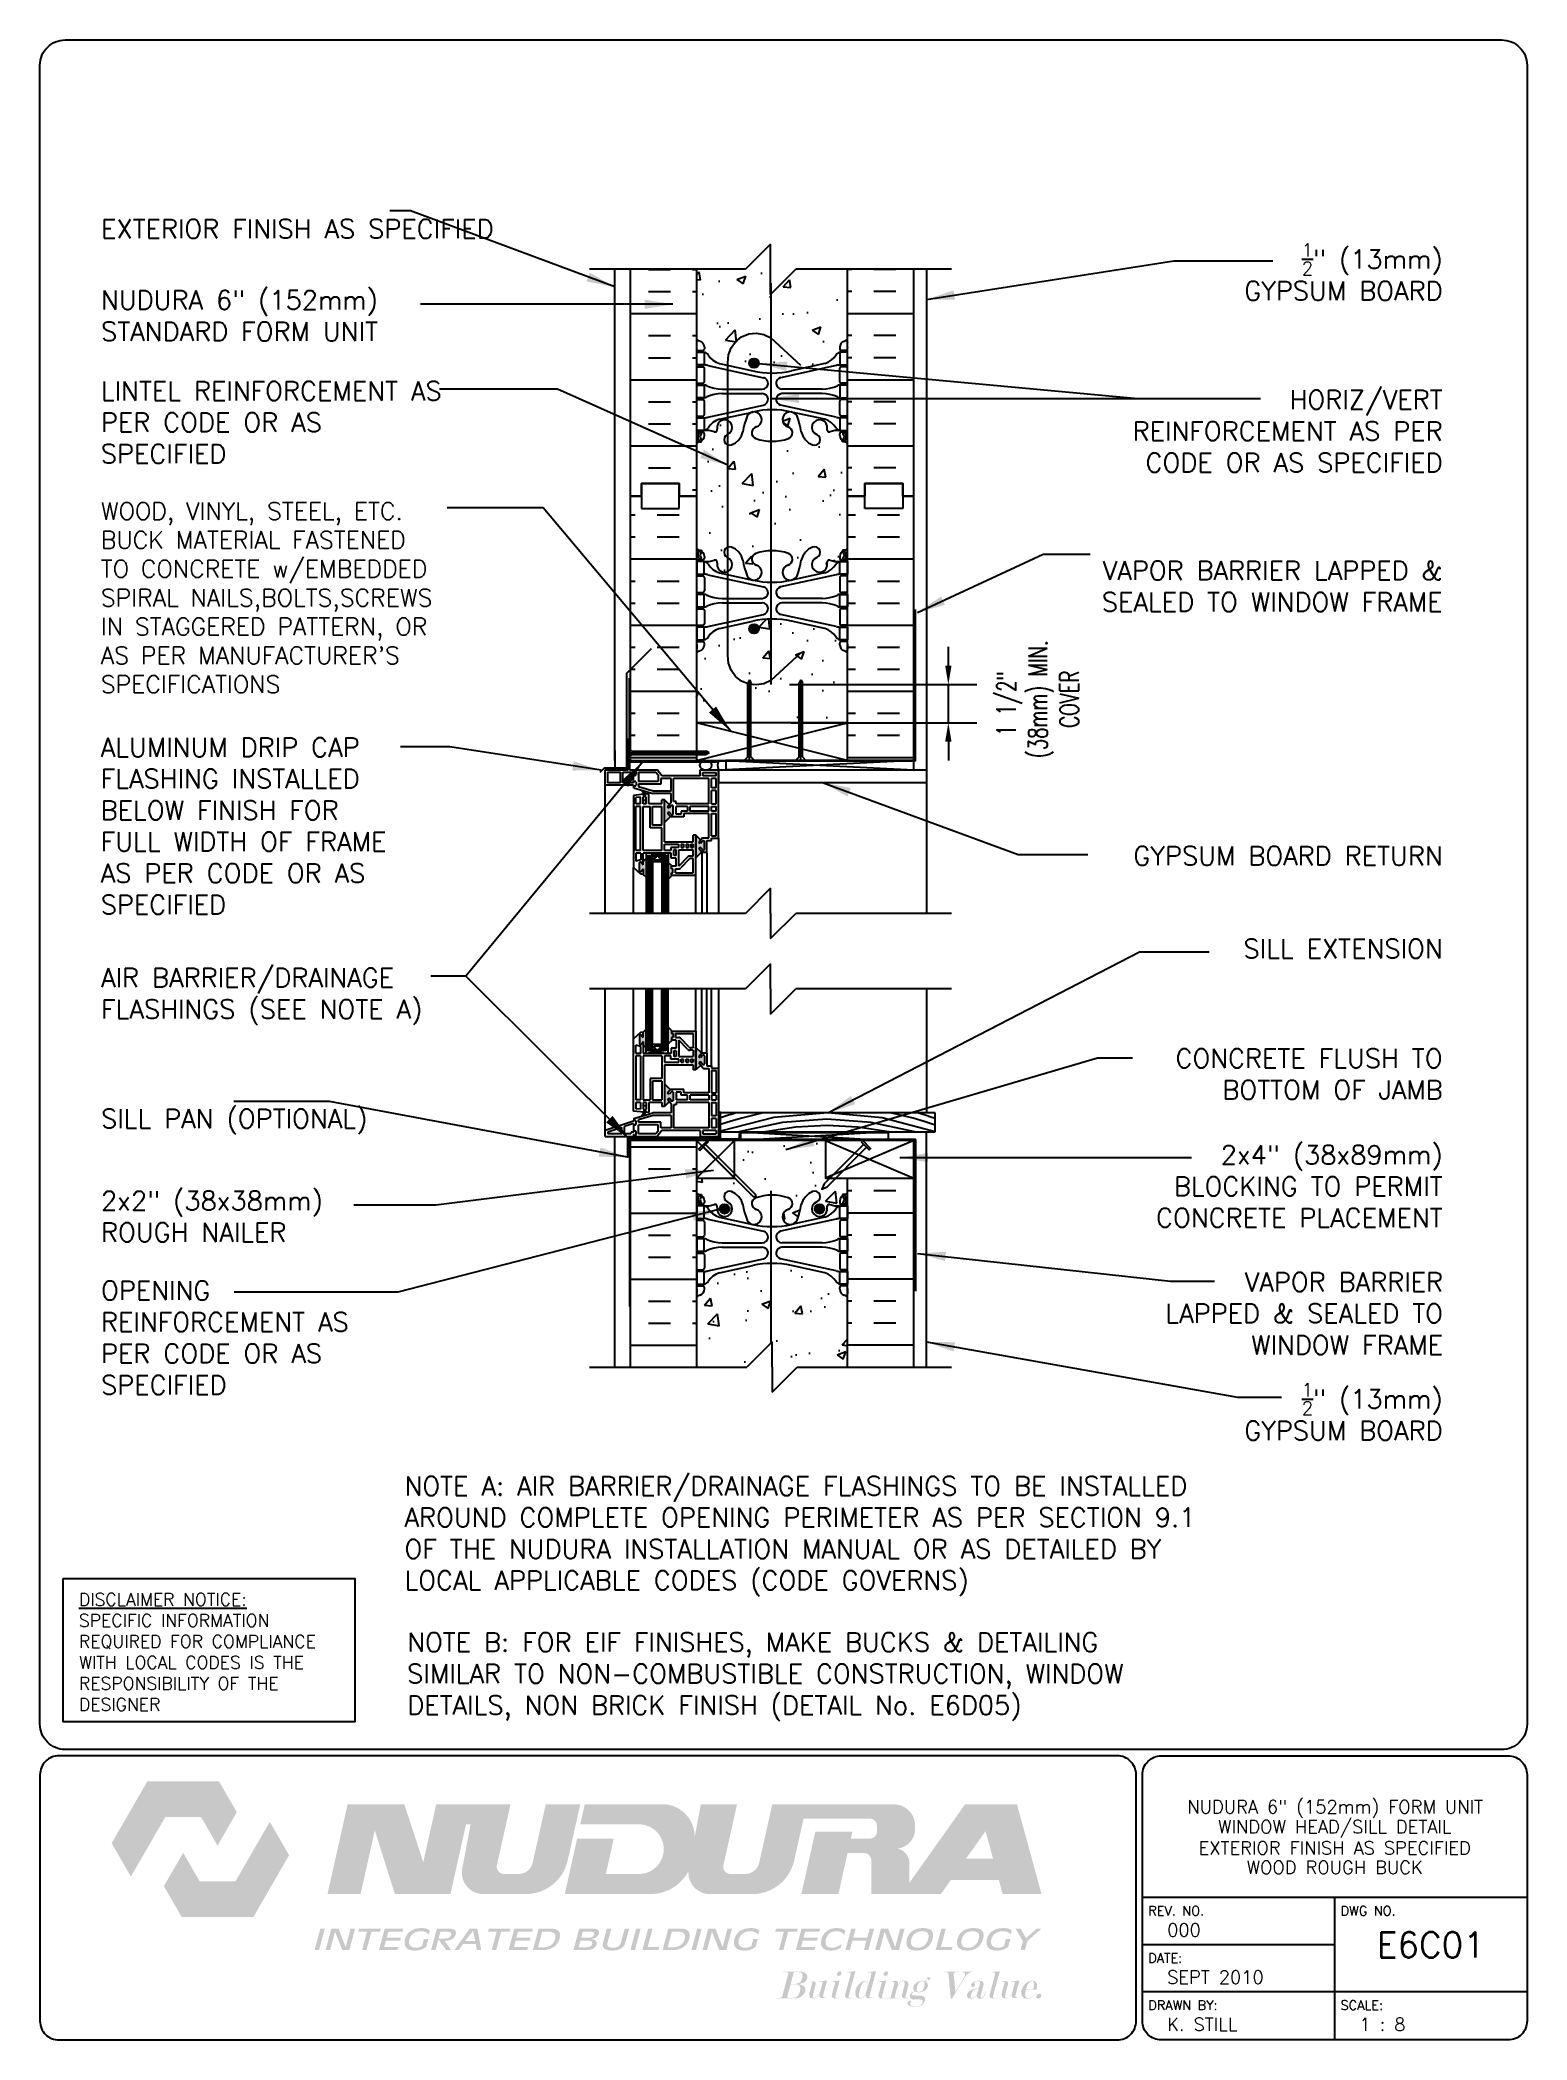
# Paper-space layout 'E6C01' of a CAD drawing. Header units: inches. Extents: x 0.42 to 7.8, y 0.49 to 10.41.
# The model-space entities are those that its viewports show. They can reach past a viewport. Long polylines and large blocks are cut down to what shows.
import ezdxf
from ezdxf.enums import TextEntityAlignment as Align

# ---------------------------------------------------------------- set-up
doc = ezdxf.new("R2010")
doc.units = ezdxf.units.IN
doc.header["$LTSCALE"] = 0.5
doc.header["$MEASUREMENT"] = 0
doc.linetypes.add('DASHED2', pattern=[0.375, 0.25, -0.125])
doc.linetypes.add('HIDDEN2', pattern=[0.1875, 0.125, -0.0625])
for name, color, linetype in [('HATCH', 12, 'Continuous'), ('LINE18', 9, 'Continuous'), ('line25', 2, 'Continuous'), ('LINE3', 3, 'Continuous'), ('LINE50', 5, 'Continuous'), ('LINE65', 3, 'Continuous'), ('LINE9', 9, 'Continuous'), ('LOGO', 7, 'Continuous'), ('TBK_LINE65', 3, 'Continuous'), ('TBK_TEXT', 4, 'Continuous'), ('TEXT', 4, 'Continuous'), ('Web_Edge', 9, 'Continuous')]:
    doc.layers.add(name, color=color, linetype=linetype)
doc.styles.add('DIM', font='romans.shx', dxfattribs={"width": 0.7})
doc.styles.add('ROMANS', font='romans.shx', dxfattribs={"height": 1.125})
doc.dimstyles.new('ext_12', dxfattribs={"dimscale": 12, "dimtxt": 0.09375, "dimasz": 0.09375, "dimexe": 0.09375, "dimexo": 0.0625, "dimgap": 0.0625, "dimtad": 1, "dimdec": 1, "dimzin": 3, "dimdsep": 46, "dimlunit": 4, "dimtxsty": 'DIM', "dimcen": 0.09, "dimdle": 0.09375, "dimclrt": 4, "dimadec": 0, "dimazin": 0, "dimtfac": 1, "dimtdec": 1, "dimtmove": 2, "dimatfit": 3, "dimfxl": 1, "dimfrac": 2, "dimtolj": 1, "dimtzin": 0, "dimarcsym": 0})
pattern_1 = [(0, (0, 104.0395), (0, 2.625), []), (0, (0, 104.9145), (0, 2.625), [0.875, -0.875]), (0, (0, 105.7895), (0, 2.625), [0.875, -0.875])]

psp = doc.layouts.new('E6C01')

# ---------------------------------------------------------------- texts
at = {"layer": 'TBK_TEXT', "color": 7, "style": 'ROMANS'}
for s, p in [('REV. NO.', (5.9215, 1.107)), ('DWG NO.', (6.876, 1.107)), ('DATE:', (5.9215, 0.8726)), ('DRAWN BY:', (5.9215, 0.6382)), ('SCALE:', (6.876, 0.6382))]:
    psp.add_text(s, height=0.04688, dxfattribs=at).set_placement(p)
at = {"layer": 'TEXT', "insert": (0.6134, 2.7065), "char_height": 0.0625, "width": 1.41371, "attachment_point": 1, "style": 'ROMANS'}
psp.add_mtext('{\\Fromans.shx|c1;\\LDISCLAIMER NOTICE:\\l\\PSPECIFIC INFORMATION REQUIRED FOR COMPLIANCE WITH LOCAL CODES IS THE RESPONSIBILITY OF THE DESIGNER}', dxfattribs=at)

msp = doc.modelspace()

# ---------------------------------------------------------------- texts
at = {"layer": 'TEXT', "char_height": 0.75, "style": 'ROMANS'}
for s, insert, width, attachment_point in [('EXTERIOR FINISH AS SPECIFIED', (88.164, 295.649), 16.79497, 4), ('\\A1;{\\H0.7x;\\S1/2;}" (13mm) GYPSUM BOARD', (141.438, 293.943), 10.739, 6), ('NUDURA 6" (152mm) STANDARD FORM UNIT', (88.164, 292.198), 14.84065, 4), ('LINTEL REINFORCEMENT AS PER CODE OR AS SPECIFIED', (88.157, 287.965), 14.84065, 4), ('HORIZ/VERT REINFORCEMENT AS PER CODE OR AS SPECIFIED', (141.438, 287.618), 14.84065, 6), ("{\\H0.9167x;WOOD, VINYL, STEEL, ETC. BUCK MATERIAL FASTENED TO CONCRETE w/EMBEDDED SPIRAL NAILS,BOLTS,SCREWS IN STAGGERED PATTERN, OR AS PER MANUFACTURER'S SPECIFICATIONS}", (88.157, 281.005), 14.84065, 4), ('VAPOR BARRIER LAPPED & SEALED TO WINDOW FRAME', (141.438, 281.458), 14.84065, 6), ('ALUMINUM DRIP CAP FLASHING INSTALLED BELOW FINISH FOR FULL WIDTH OF FRAME AS PER CODE OR AS SPECIFIED', (88.148, 271.942), 12.54928, 4), ('GYPSUM BOARD RETURN', (141.438, 270.758), 14.84065, 6), ('SILL EXTENSION', (141.438, 267.07), 14.84065, 6), ('AIR BARRIER/DRAINAGE FLASHINGS (SEE NOTE A)', (88.164, 265.171), 16.28545, 4), ('CONCRETE FLUSH TO BOTTOM OF JAMB', (141.438, 262.091), 14.84065, 6), ('SILL PAN (OPTIONAL)', (88.164, 260.201), 11.74818, 4), ('2x4" (38x89mm) BLOCKING TO PERMIT CONCRETE PLACEMENT', (141.438, 257.637), 14.84065, 6), ('2x2" (38x38mm) ROUGH NAILER', (88.164, 256.437), 11.74818, 4), ('VAPOR BARRIER LAPPED & SEALED TO WINDOW FRAME', (141.453, 252.589), 13.00249, 6), ('OPENING REINFORCEMENT AS PER CODE OR AS SPECIFIED', (88.164, 251.625), 11.74818, 4), ('\\A1;{\\H0.7x;\\S1/2;}" (13mm) GYPSUM BOARD', (141.438, 248.692), 10.48436, 6), ('NOTE A: AIR BARRIER/DRAINAGE FLASHINGS TO BE INSTALLED AROUND COMPLETE OPENING PERIMETER AS PER SECTION 9.1 OF THE NUDURA INSTALLATION MANUAL OR AS DETAILED BY LOCAL APPLICABLE CODES (CODE GOVERNS)', (100.215, 243.74), 35.18218, 4), ('NOTE B: FOR EIF FINISHES, MAKE BUCKS & DETAILING SIMILAR TO NON-COMBUSTIBLE CONSTRUCTION, WINDOW DETAILS, NON BRICK FINISH (DETAIL No. E6D05)', (100.321, 238.163), 32.31314, 4)]:
    msp.add_mtext(s, dxfattribs=dict(at, insert=insert, width=width, attachment_point=attachment_point))

# ---------------------------------------------------------------- blocks, each defined once
blk = doc.blocks.new('TITLEBLOCK-Tag')
at = {"style": 'ROMANS'}
for tag, height, p in [('TITLE_LINE_1', 0.0625, (0.927, -0.1328)), ('TITLE_LINE_2', 0.0625, (0.9294, -0.2258)), ('CENTRE-LINE-3', 0.0625, (0.927, -0.3246)), ('TITLE_LINE_4', 0.0625, (0.927, -0.4299)), ('TITLE_LINE_5', 0.0625, (0.927, -0.526)), ('DWG', 0.125, (1.4043, -0.9102))]:
    blk.add_attdef(tag, text='', height=height, dxfattribs=at).set_placement(p, align=Align.MIDDLE_CENTER)
for tag, p in [('LATEST_REVISION', (0.0954, -0.8366)), ('REVISION_DATE', (0.0954, -1.071)), ('DRAWN_BY', (0.0954, -1.3053)), ('SCALE', (1.0499, -1.3053))]:
    blk.add_attdef(tag, text='', height=0.0469, dxfattribs=at).set_placement(p, align=Align.MIDDLE_LEFT)
blk = doc.blocks.new('*D4')
at = {"layer": 'Defpoints', "color": 0, "transparency": 16777216}
for p in [(114.76, 277.555), (121.811, 277.555), (114.813, 276.042)]:
    blk.add_point(p, dxfattribs=at)
at = {"layer": 'TEXT', "color": 0, "lineweight": -2, "transparency": 16777216}
for p, q in [((121.811, 278.305), (121.811, 279.055)), ((115.51, 277.555), (122.936, 277.555)), ((121.811, 276.042), (121.811, 277.555)), ((115.563, 276.042), (122.936, 276.042)), ((121.811, 275.292), (121.811, 274.542))]:
    blk.add_line(p, q, dxfattribs=at)
at = {"layer": 'TEXT', "color": 0, "transparency": 16777216}
for points in [[(121.686, 278.305), (121.936, 278.305), (121.811, 277.555)], [(121.686, 275.292), (121.936, 275.292), (121.811, 276.042)]]:
    blk.add_solid(points, dxfattribs=at)
at = {"layer": 'TEXT', "color": 4, "transparency": 16777216, "insert": (125.364, 276.798), "char_height": 0.75, "attachment_point": 5, "rotation": 90, "style": 'DIM'}
blk.add_mtext('\\A1;1 1/2" \\P (38mm) MIN. \\P COVER', dxfattribs=at)

# ---------------------------------------------------------------- dimensions: what is measured, and where the dimension line sits
at = {"layer": 'TEXT'}
dim = msp.add_linear_dim(base=(121.811, 277.555), p1=(114.813, 276.042), p2=(114.76, 277.555), angle=90, text='1 1/2" \\P (38mm) MIN. \\P COVER', dimstyle='ext_12', override={"dimtxt": 0.0625, "dimasz": 0.0625}, dxfattribs=at)
dim.commit()
dim.dimension.update_dxf_attribs({"geometry": '*D4', "text_midpoint": (125.364, 276.798), "dimtype": 160})

# ---------------------------------------------------------------- hatches: boundary and pattern name
at = {"layer": 'HATCH'}
h = msp.add_hatch(dxfattribs=at)
h.set_pattern_fill('AR-CONC', color=256, scale=0.5)
h.set_pattern_definition([(50, (0, 0), (3.5863, -0.31376), [0.375, -4.125]), (355, (0, 0), (-0.693757, 3.76096), [0.3, -3.3]), (100.4514, (0.299, -0.026), (2.892544, 3.4472), [0.3187, -3.50571]), (46.1842, (0, 1), (5.336207, -0.827596), [0.5625, -6.1875]), (96.6356, (0.4447, 0.931), (4.67331, 4.87059), [0.47805, -5.25857]), (351.1842, (0, 1), (4.67331, 4.87059), [0.45, -4.95]), (21, (0.5, 0.75), (2.984535, -2.013094), [0.375, -4.125]), (326, (0.5, 0.75), (1.216577, 3.62575), [0.3, -3.3]), (71.4514, (0.7487, 0.5822), (4.20111, 1.612656), [0.3187, -3.50571]), (37.5, (0, 0), (0.0607993, 1.6644693), [0, -3.26, 0, -3.35, 0, -3.3125]), (7.5, (0, 0), (1.315348, 1.972059), [0, -1.91, 0, -3.185, 0, -1.2625]), (327.5, (-1.115, 0), (2.669112, -0.1127744), [0, -1.25, 0, -3.9, 0, -5.175]), (317.5, (-1.615, 0), (2.91593, 0.500525), [0, -1.625, 0, -2.59, 0, -3.675])])
h.paths.add_polyline_path([(116.938, 259.46), (113.313, 259.46), (113.313, 258.156), (114.157, 257.312), (114.195, 257.188, -0.078588), (114.813, 257.286, -0.082755), (115.461, 257.177, -0.735593), (115.448, 256.719, 0.955472), (115.587, 256.126), (115.606, 256.13, 0.223253), (115.807, 256.295, 0.053157), (115.972, 256.909, -0.24438), (116.421, 257.43, -1), (116.584, 257.021, 2.182095), (116.994, 256.809, -0.601435), (117.114, 256.913, 0.10046), (117.507, 256.856), (117.612, 256.856), (117.612, 256.926), (117.565, 256.926, -0.414214), (117.502, 256.989), (117.502, 257.056, -0.249069), (117.612, 257.263), (117.612, 257.305), (117.702, 257.305, 0.064398), (117.813, 257.371), (117.813, 257.96), (117.335, 257.96), (116.997, 257.622), (116.781, 257.521), (116.882, 257.737), (117.105, 257.96), (116.938, 257.96)])
h.paths.add_polyline_path([(113.204, 257.43, -0.24438), (113.653, 256.909, 0.053157), (113.818, 256.295, 0.223253), (114.019, 256.13), (114.038, 256.126, 0.955472), (114.177, 256.719, -0.735593), (114.164, 257.177, -0.003237), (114.188, 257.186), (114.068, 257.223), (113.313, 257.979), (113.313, 257.96), (111.813, 257.96), (111.813, 257.371, 0.064398), (111.923, 257.305), (112.013, 257.305), (112.013, 257.263, -0.249069), (112.123, 257.056), (112.123, 256.989, -0.414214), (112.06, 256.926), (112.013, 256.926), (112.013, 256.856), (112.118, 256.856, 0.10046), (112.511, 256.913, -0.601435), (112.631, 256.809, 2.182095), (113.041, 257.021, -1)])
h.paths.add_polyline_path([(117.813, 253.241, 0.082415), (117.669, 253.321, -0.317837), (117.502, 253.556), (117.502, 253.624, -0.414214), (117.565, 253.686), (117.612, 253.686), (117.612, 253.756), (117.507, 253.756, -0.188973), (117.352, 253.851, 0.196323), (116.902, 254.197), (115.581, 254.488, 0.057795), (114.813, 254.577, 0.057795), (114.044, 254.488), (112.723, 254.197, 0.196323), (112.273, 253.851, -0.188973), (112.118, 253.756), (112.013, 253.756), (112.013, 253.686), (112.06, 253.686, -0.414214), (112.123, 253.624), (112.123, 253.556, -0.317837), (111.956, 253.321, 0.082415), (111.813, 253.241), (111.813, 250.46), (113.813, 250.46), (114.813, 251.46), (114.813, 250.46), (114.813, 249.46), (115.813, 250.46), (117.813, 250.46)])
h.paths.add_polyline_path([(117.813, 278.823, 0.082415), (117.669, 278.902, -0.317837), (117.502, 279.138), (117.502, 279.206, -0.414214), (117.565, 279.268), (117.612, 279.268), (117.612, 279.338), (117.507, 279.338, -0.188973), (117.352, 279.433, 0.196323), (116.902, 279.779), (115.581, 280.07, 0.057795), (114.813, 280.159, 0.057795), (114.044, 280.07), (112.723, 279.779, 0.196323), (112.273, 279.433, -0.188973), (112.118, 279.338), (112.013, 279.338), (112.013, 279.268), (112.06, 279.268, -0.414214), (112.123, 279.206), (112.123, 279.138, -0.317837), (111.956, 278.902, 0.082415), (111.813, 278.823), (111.813, 276.042), (113.848, 276.042), (113.848, 277.629), (113.91, 277.748), (113.973, 277.629), (113.973, 276.042), (115.889, 276.042), (115.889, 277.629), (115.951, 277.748), (116.014, 277.629), (116.014, 276.042), (117.813, 276.042)])
h.paths.add_polyline_path([(117.813, 287.131, 0.064398), (117.702, 287.197), (117.612, 287.197), (117.612, 287.239, -0.249069), (117.502, 287.446), (117.502, 287.513, -0.414214), (117.565, 287.576), (117.612, 287.576), (117.612, 287.646), (117.507, 287.646, 0.10046), (117.114, 287.589, -0.601435), (116.994, 287.693, 2.182095), (116.584, 287.481, -1), (116.421, 287.072, -0.24438), (115.972, 287.593, 0.053157), (115.807, 288.207, 0.223253), (115.606, 288.372), (115.587, 288.376, 0.955472), (115.448, 287.783, -0.735593), (115.461, 287.325, -0.082755), (114.813, 287.216, -0.082755), (114.164, 287.325, -0.735593), (114.177, 287.783, 0.955472), (114.038, 288.376), (114.019, 288.372, 0.223253), (113.818, 288.207, 0.053157), (113.653, 287.593, -0.24438), (113.204, 287.072, -1), (113.041, 287.481, 2.182095), (112.631, 287.693, -0.601435), (112.511, 287.589, 0.10046), (112.118, 287.646), (112.013, 287.646), (112.013, 287.576), (112.06, 287.576, -0.414214), (112.123, 287.513), (112.123, 287.446, -0.249069), (112.013, 287.239), (112.013, 287.197), (111.923, 287.197, 0.064398), (111.813, 287.131), (111.813, 285.042), (111.813, 282.953, 0.064398), (111.923, 282.887), (112.013, 282.887), (112.013, 282.845, -0.249069), (112.123, 282.638), (112.123, 282.571, -0.414214), (112.06, 282.508), (112.013, 282.508), (112.013, 282.438), (112.118, 282.438, 0.10046), (112.511, 282.495, -0.601435), (112.631, 282.39, 2.182095), (113.041, 282.603, -1), (113.204, 283.012, -0.24438), (113.653, 282.491, 0.053157), (113.818, 281.877, 0.223253), (114.019, 281.712), (114.038, 281.708, 0.955472), (114.177, 282.301, -0.735593), (114.164, 282.759, -0.082755), (114.813, 282.867, -0.082755), (115.461, 282.759, -0.735593), (115.448, 282.301, 0.955472), (115.587, 281.708), (115.606, 281.712, 0.223253), (115.807, 281.877, 0.053157), (115.972, 282.491, -0.24438), (116.421, 283.012, -1), (116.584, 282.603, 2.182095), (116.994, 282.39, -0.601435), (117.114, 282.495, 0.10046), (117.507, 282.438), (117.612, 282.438), (117.612, 282.508), (117.565, 282.508, -0.414214), (117.502, 282.571), (117.502, 282.638, -0.249069), (117.612, 282.845), (117.612, 282.887), (117.702, 282.887, 0.064398), (117.813, 282.953), (117.813, 285.042)])
h.paths.add_polyline_path([(117.813, 294.042), (115.75, 294.042), (114.75, 293.042), (114.75, 295.042), (113.75, 294.042), (111.813, 294.042), (111.813, 291.261, 0.082415), (111.956, 291.181, -0.317837), (112.123, 290.946), (112.123, 290.878, -0.414214), (112.06, 290.816), (112.013, 290.816), (112.013, 290.746), (112.118, 290.746, -0.188973), (112.273, 290.651, 0.196323), (112.723, 290.305), (114.044, 290.014, 0.057795), (114.813, 289.925, 0.057795), (115.581, 290.014), (116.902, 290.305, 0.196323), (117.352, 290.651, -0.188973), (117.507, 290.746), (117.612, 290.746), (117.612, 290.816), (117.565, 290.816, -0.414214), (117.502, 290.878), (117.502, 290.946, -0.317837), (117.669, 291.181, 0.082415), (117.813, 291.261)])
h = msp.add_hatch(dxfattribs=at)
h.set_pattern_fill('INSUL', color=256, scale=7, style=0)
h.set_pattern_definition([(0, (-2814.349, -111.9676), (0, 2.625), []), (0, (-2814.349, -111.0926), (0, 2.625), [0.875, -0.875]), (0, (-2814.349, -110.2176), (0, 2.625), [0.875, -0.875])])
h.paths.add_polyline_path([(111.813, 294.042), (109.188, 294.042), (109.188, 285.042), (109.625, 285.042), (109.625, 285.542), (111.125, 285.542), (111.125, 285.042), (111.813, 285.042)])
h = msp.add_hatch(dxfattribs=at)
h.set_pattern_fill('INSUL', color=256, scale=7, style=0)
h.set_pattern_definition([(180, (3043.974, -111.9676), (0, 2.625), []), (180, (3043.974, -111.0926), (0, 2.625), [0.875, -0.875]), (180, (3043.974, -110.2176), (0, 2.625), [0.875, -0.875])])
h.paths.add_polyline_path([(120.438, 294.042), (117.813, 294.042), (117.813, 285.042), (118.5, 285.042), (118.5, 285.542), (120, 285.542), (120, 285.042), (120.438, 285.042)])
h = msp.add_hatch(dxfattribs=at)
h.set_pattern_fill('INSUL', color=256, scale=7, style=0)
h.set_pattern_definition(pattern_1)
h.paths.add_polyline_path([(111.813, 285.042), (111.125, 285.042), (111.125, 284.542), (109.625, 284.542), (109.625, 285.042), (109.188, 285.042), (109.188, 274.542), (111.813, 274.542), (111.813, 276.042)])
h = msp.add_hatch(dxfattribs=at)
h.set_pattern_fill('INSUL', color=256, scale=7, style=0)
h.set_pattern_definition(pattern_1)
h.paths.add_polyline_path([(120.438, 285.042), (120, 285.042), (120, 284.542), (118.5, 284.542), (118.5, 285.042), (117.813, 285.042), (117.813, 276.042), (117.813, 274.542), (120.438, 274.542)])
at = {"layer": 'LINE65'}
for points in [[(114.282, 290.315, 1), (113.907, 290.315, 1)], [(114.282, 279.768, 1), (113.907, 279.768, 1)], [(113.115, 256.738, 1), (112.74, 256.738, 1)], [(116.885, 256.738, 1), (116.51, 256.738, 1)]]:
    msp.add_hatch(color=256, dxfattribs=at).paths.add_polyline_path(points)
at = {"layer": 'LINE9'}
h = msp.add_hatch(color=0, dxfattribs=at)
h.paths.add_polyline_path([(112.127, 271.334, 0.504324), (112.043, 271.336), (111.974, 271.247), (111.909, 271.291), (111.977, 271.379), (111.784, 271.573), (111.784, 270.677), (112.016, 270.909), (111.909, 271.047), (111.974, 271.091), (112.044, 271.002, 0.499917), (112.127, 271.004)])
h.paths.add_polyline_path([(110.877, 270.24), (110.815, 270.24), (110.815, 270.34), (110.845, 270.34), (110.69, 270.495), (110.69, 269.829), (110.845, 269.984), (110.815, 269.984), (110.815, 270.084), (110.877, 270.084)])
h.paths.add_polyline_path([(109.815, 270.654), (109.697, 270.536), (109.697, 270.401), (109.628, 270.49, 0.499917), (109.544, 270.487), (109.544, 270.158, 0.504324), (109.628, 270.156), (109.697, 270.245), (109.697, 270.021), (109.815, 269.903)])
h.paths.add_polyline_path([(110.883, 272.737, 0.504324), (110.799, 272.739), (110.73, 272.65), (110.665, 272.694), (110.734, 272.782), (110.54, 272.976), (110.54, 272.818), (110.54, 272.08), (110.772, 272.312), (110.665, 272.45), (110.73, 272.494), (110.8, 272.405, 0.499917), (110.883, 272.407)])
h.paths.add_polyline_path([(109.815, 273.088), (109.784, 273.088), (109.784, 273.209, 0.077767), (109.675, 273.349), (109.628, 273.363, -0.031355), (109.721, 273.202), (109.721, 273.088), (109.69, 273.088), (109.69, 272.953), (109.815, 272.953)])
h = msp.add_hatch(color=0, dxfattribs=at)
h.paths.add_polyline_path([(110.884, 261.376, 0.504324), (110.8, 261.378), (110.731, 261.289), (110.665, 261.333), (110.773, 261.471), (110.54, 261.703), (110.54, 260.807), (110.734, 261.001), (110.665, 261.089), (110.731, 261.133), (110.8, 261.044, 0.499917), (110.884, 261.046)])
h.paths.add_polyline_path([(111.784, 262.254), (111.978, 262.448), (111.909, 262.536), (111.974, 262.58), (112.044, 262.491, 0.499917), (112.127, 262.493), (112.127, 262.823, 0.504324), (112.043, 262.824), (111.974, 262.736), (111.909, 262.78), (112.016, 262.918), (111.784, 263.15)])
h.paths.add_polyline_path([(110.69, 263.288), (110.845, 263.443), (110.815, 263.443), (110.815, 263.543), (110.878, 263.543), (110.878, 263.699), (110.815, 263.699), (110.815, 263.799), (110.845, 263.799), (110.69, 263.954)])
h.paths.add_polyline_path([(109.815, 263.88), (109.698, 263.762), (109.698, 263.539), (109.628, 263.628, 0.499917), (109.544, 263.625), (109.544, 263.296, 0.504324), (109.629, 263.294), (109.698, 263.382), (109.698, 263.247), (109.815, 263.13)])
h.paths.add_polyline_path([(109.784, 260.695), (109.815, 260.695), (109.815, 260.83), (109.69, 260.83), (109.69, 260.695), (109.721, 260.695), (109.721, 260.581, -0.031355), (109.628, 260.421), (109.675, 260.435, 0.077767), (109.784, 260.574)])
msp.add_hatch(color=0, dxfattribs=at).paths.add_polyline_path([(112.768, 260.547), (112.782, 260.547, -0.059142), (112.69, 260.633), (112.69, 260.353), (112.768, 260.353)])

# ---------------------------------------------------------------- linework, layer by layer
at = {"layer": 'HATCH'}
for p, q in [((115.894, 282.266), (115.894, 282.266)), ((113.91, 274.542), (113.91, 277.748)), ((115.951, 274.542), (115.951, 277.748)), ((111.813, 274.542), (117.813, 276.042)), ((117.813, 274.542), (111.813, 276.042)), ((109.103, 274.848), (112.31, 274.848)), ((112.981, 274.542), (120.438, 274.167)), ((120.438, 274.542), (112.981, 274.167)), ((120.938, 273.667), (120.938, 268.47)), ((110.69, 270.743), (109.815, 270.868)), ((109.815, 270.743), (110.69, 270.868)), ((109.84, 270.743), (109.84, 268.47)), ((109.865, 270.743), (109.865, 268.47)), ((109.89, 270.743), (109.89, 268.47)), ((109.915, 270.743), (109.915, 268.47)), ((109.94, 270.743), (109.94, 268.47)), ((109.965, 270.743), (109.965, 268.47)), ((109.99, 270.743), (109.99, 268.47)), ((110.015, 270.743), (110.015, 268.47)), ((110.04, 270.743), (110.04, 268.47)), ((110.465, 270.743), (110.465, 268.47)), ((110.49, 270.743), (110.49, 268.47)), ((110.515, 270.743), (110.515, 268.47)), ((110.54, 270.743), (110.54, 268.47)), ((110.565, 270.743), (110.565, 268.47)), ((110.59, 270.743), (110.59, 268.47)), ((110.615, 270.743), (110.615, 268.47)), ((110.64, 270.743), (110.64, 268.47)), ((110.665, 270.743), (110.665, 268.47)), ((109.84, 263.04), (109.84, 265.47)), ((109.865, 263.04), (109.865, 265.47)), ((109.89, 263.04), (109.89, 265.47)), ((109.915, 263.04), (109.915, 265.47)), ((109.94, 263.04), (109.94, 265.47)), ((109.965, 263.04), (109.965, 265.47)), ((109.99, 263.04), (109.99, 265.47)), ((110.015, 263.04), (110.015, 265.47)), ((110.04, 263.04), (110.04, 265.47)), ((110.465, 263.04), (110.465, 265.47)), ((110.49, 263.04), (110.49, 265.47)), ((110.515, 263.04), (110.515, 265.47)), ((110.54, 263.04), (110.54, 265.47)), ((110.565, 263.04), (110.565, 265.47)), ((110.59, 263.04), (110.59, 265.47)), ((110.615, 263.04), (110.615, 265.47)), ((110.64, 263.04), (110.64, 265.47)), ((110.665, 263.04), (110.665, 265.47)), ((120.938, 265.47), (120.938, 260.547)), ((110.69, 263.04), (109.815, 262.915)), ((109.815, 263.04), (110.69, 262.915)), ((113.565, 259.797), (119.438, 259.46)), ((119.438, 259.797), (113.565, 259.46)), ((109.188, 259.201), (111.813, 259.201)), ((111.813, 259.46), (113.313, 257.96)), ((113.313, 259.46), (111.813, 257.96)), ((116.938, 259.46), (120.438, 257.96)), ((120.438, 259.46), (116.938, 257.96)), ((109.901, 258.326), (110.776, 258.326)), ((111.651, 258.326), (111.813, 258.326)), ((112.802, 258.787), (112.802, 258.787)), ((109.901, 257.451), (110.776, 257.451)), ((111.651, 257.451), (111.813, 257.451)), ((117.974, 257.451), (117.813, 257.451)), ((119.724, 257.451), (118.849, 257.451)), ((109.188, 256.576), (111.813, 256.576)), ((113.009, 256.828), (113.009, 256.828)), ((115.894, 256.684), (115.894, 256.684)), ((120.438, 256.576), (117.813, 256.576)), ((109.901, 255.701), (110.776, 255.701)), ((111.651, 255.701), (111.813, 255.701)), ((117.974, 255.701), (117.813, 255.701)), ((119.724, 255.701), (118.849, 255.701)), ((109.901, 254.826), (110.776, 254.826)), ((111.651, 254.826), (111.813, 254.826)), ((117.974, 254.826), (117.813, 254.826)), ((119.724, 254.826), (118.849, 254.826)), ((109.188, 253.951), (111.813, 253.951)), ((120.438, 253.951), (117.813, 253.951)), ((109.901, 253.076), (110.776, 253.076)), ((111.651, 253.076), (111.813, 253.076)), ((117.241, 253.007), (117.241, 253.007)), ((117.974, 253.076), (117.813, 253.076)), ((119.724, 253.076), (118.849, 253.076)), ((109.901, 252.201), (110.776, 252.201)), ((111.651, 252.201), (111.813, 252.201)), ((117.974, 252.201), (117.813, 252.201)), ((119.724, 252.201), (118.849, 252.201)), ((109.188, 251.326), (111.813, 251.326)), ((120.438, 251.326), (117.813, 251.326))]:
    msp.add_line(p, q, dxfattribs=at)
at = {"layer": 'HATCH', "color": 6, "linetype": 'DASHED2'}
for p, q in [((109.152, 275.41), (109.152, 277.812)), ((109.172, 274.48), (109.172, 276.125)), ((109.077, 274.198), (109.077, 275.347)), ((109.108, 275.379), (109.121, 275.379)), ((109.077, 274.198), (108.577, 274.198)), ((109.145, 259.511), (109.145, 252.866))]:
    msp.add_line(p, q, dxfattribs=at)
for points in [[(120.492, 280.53), (120.492, 274.512), (111.422, 274.512)], [(112.651, 274.48), (109.172, 274.48)], [(120.516, 253.475), (120.516, 259.493), (112.03, 259.493)]]:
    msp.add_lwpolyline(points, dxfattribs=at)
msp.add_lwpolyline([(119.438, 259.761), (113.565, 259.761, 0.414214), (113.503, 259.699), (113.503, 259.573, -0.414214), (113.44, 259.511), (109.145, 259.511)], format="xyb", dxfattribs=at)
for centre, start, end in [((109.108, 275.347), 90, 180), ((109.121, 275.41), 270, 0)]:
    msp.add_arc(centre, 0.0312, start, end, dxfattribs=at)
at = {"layer": 'HATCH'}
for radius, start, end in [(12.69, 70.20313, 109.42242), (13.19, 105.82627, 108.65839), (12.94, 101.28077, 109.03258), (12.94, 70.60109, 78.71923), (13.19, 70.98304, 74.17373), (12.44, 73.7005, 106.2995), (12.19, 78.37622, 101.62378)]:
    msp.add_arc((116.988, 247.857), radius, start, end, dxfattribs=at)
at = {"layer": 'LINE18', "linetype": 'HIDDEN2'}
for p, q in [((113.91, 277.748), (113.848, 277.629)), ((113.848, 274.686), (113.848, 277.629)), ((113.91, 277.748), (113.973, 277.629)), ((113.973, 274.686), (113.973, 277.629)), ((115.951, 277.748), (115.889, 277.629)), ((115.889, 274.686), (115.889, 277.629)), ((115.951, 277.748), (116.014, 277.629)), ((116.014, 274.686), (116.014, 277.629)), ((109.247, 274.911), (112.19, 274.911)), ((109.247, 274.786), (112.19, 274.786)), ((112.31, 274.848), (112.19, 274.911)), ((112.31, 274.848), (112.19, 274.786))]:
    msp.add_line(p, q, dxfattribs=at)
at = {"layer": 'LINE18'}
for p, q in [((109.247, 274.911), (109.103, 275.054)), ((109.247, 274.786), (109.103, 274.642)), ((113.848, 274.686), (113.704, 274.542)), ((113.973, 274.686), (114.117, 274.542)), ((115.889, 274.686), (115.745, 274.542)), ((116.014, 274.686), (116.157, 274.542)), ((111.892, 259.107), (111.937, 259.063)), ((112.083, 259.209), (114.068, 257.223)), ((112.171, 259.297), (114.157, 257.312)), ((112.245, 259.46), (112.289, 259.416)), ((114.197, 257.183), (114.157, 257.312)), ((114.197, 257.183), (114.068, 257.223))]:
    msp.add_line(p, q, dxfattribs=at)
for points in [[(111.892, 259.107), (112.245, 259.46)], [(111.937, 259.063), (112.289, 259.416)]]:
    msp.add_lwpolyline(points, dxfattribs=at)
at = {"layer": 'line25'}
for p, q in [((111.813, 294.042), (111.813, 285.042)), ((117.813, 285.042), (117.813, 294.042)), ((111.813, 285.042), (111.813, 276.042)), ((117.813, 276.042), (117.813, 285.042)), ((111.813, 276.042), (111.813, 274.542)), ((117.813, 276.042), (111.813, 276.042)), ((117.813, 274.542), (117.813, 276.042)), ((109.188, 274.542), (120.438, 274.542)), ((121.286, 260.547), (112.768, 260.547)), ((112.768, 259.797), (112.768, 260.547)), ((121.286, 259.797), (121.286, 260.547)), ((112.768, 259.797), (121.286, 259.797)), ((111.813, 259.46), (109.188, 259.46)), ((111.813, 259.46), (111.813, 250.46)), ((113.313, 259.46), (111.813, 259.46)), ((116.938, 259.46), (112.688, 259.46)), ((113.313, 257.96), (113.313, 259.46)), ((111.813, 257.96), (113.313, 257.96)), ((117.813, 250.46), (117.813, 257.96))]:
    msp.add_line(p, q, dxfattribs=at)
msp.add_lwpolyline([(116.938, 259.46), (116.938, 257.96), (120.438, 257.96), (120.438, 259.46)], close=True, dxfattribs=at)
at = {"layer": 'LINE50'}
for p, q in [((109.188, 285.042), (109.188, 294.042)), ((120.438, 285.042), (120.438, 294.042)), ((109.188, 274.542), (109.188, 285.042)), ((120.438, 274.542), (120.438, 285.042)), ((109.188, 250.46), (109.188, 259.46)), ((120.438, 250.46), (120.438, 257.96))]:
    msp.add_line(p, q, dxfattribs=at)
for points in [[(109.188, 285.042), (109.625, 285.042), (109.625, 285.542), (111.125, 285.542), (111.125, 285.042), (111.813, 285.042)], [(111.813, 285.042), (111.125, 285.042), (111.125, 285.542), (109.625, 285.542), (109.625, 285.042), (109.188, 285.042)], [(120.438, 285.042), (120, 285.042), (120, 285.542), (118.5, 285.542), (118.5, 285.042), (117.813, 285.042)], [(117.813, 285.042), (118.5, 285.042), (118.5, 285.542), (120, 285.542), (120, 285.042), (120.438, 285.042)]]:
    msp.add_lwpolyline(points, dxfattribs=at)
at = {"layer": 'LINE65'}
for p, q in [((114.76, 293.489), (114.76, 277.555)), ((114.76, 257.46), (114.76, 251.407))]:
    msp.add_line(p, q, dxfattribs=at)
msp.add_lwpolyline([(115.939, 278.808), (114.759, 277.724, -0.623194), (113.06, 278.714), (113.06, 290.335, -0.623194), (114.759, 291.325), (115.939, 290.24)], format="xyb", dxfattribs=at)
for centre in [(114.094, 290.315), (114.094, 279.768), (112.928, 256.738), (116.698, 256.738)]:
    msp.add_circle(centre, 0.188, dxfattribs=at)
at = {"layer": 'LINE9'}
for p, q in [((114.75, 295.042), (113.75, 294.042)), ((114.75, 293.042), (114.75, 295.042)), ((113.75, 294.042), (107.563, 294.042)), ((108.563, 274.542), (108.563, 294.042)), ((114.75, 293.042), (115.75, 294.042)), ((121.938, 294.042), (115.75, 294.042)), ((120.938, 294.042), (120.938, 273.667)), ((109.035, 277.997), (110.027, 278.99)), ((109.035, 277.997), (109.035, 274.241)), ((108.563, 274.942), (108.563, 274.241)), ((109.153, 275.317), (109.103, 275.317)), ((109.103, 275.317), (109.103, 274.167)), ((109.153, 275.317), (109.153, 274.167)), ((108.149, 274.241), (107.972, 274.065)), ((109.035, 274.241), (108.149, 274.241)), ((108.188, 274.167), (109.103, 274.167)), ((108.188, 268.47), (108.188, 274.167)), ((108.281, 274.073), (108.797, 274.073)), ((108.281, 274.073), (108.281, 273.656)), ((109.103, 274.167), (108.563, 274.167)), ((108.797, 273.656), (108.797, 274.073)), ((108.891, 273.656), (108.891, 274.073)), ((108.891, 274.073), (109.215, 274.073)), ((109.153, 274.167), (110.245, 274.167)), ((109.215, 273.995), (109.215, 274.073)), ((109.309, 273.995), (109.215, 273.995)), ((109.309, 274.067), (109.309, 274.167)), ((109.309, 273.656), (109.309, 273.995)), ((109.413, 274.094), (109.413, 273.979)), ((110.197, 274.067), (109.513, 274.067)), ((109.513, 274.067), (109.513, 273.705)), ((110.288, 273.953), (110.197, 274.067)), ((110.434, 273.93), (110.245, 274.167)), ((110.288, 273.953), (110.288, 273.705)), ((111.959, 274.167), (112.69, 274.167)), ((111.959, 273.93), (111.959, 274.167)), ((112.059, 274.067), (112.59, 274.067)), ((112.059, 273.93), (112.059, 274.067)), ((112.59, 273.93), (112.59, 274.067)), ((112.69, 271.455), (112.69, 274.167)), ((112.69, 274.167), (120.438, 274.167)), ((112.69, 274.167), (112.69, 273.667)), ((112.981, 274.542), (112.981, 274.167)), ((120.438, 274.542), (112.981, 274.542)), ((113.565, 274.542), (115.745, 274.542)), ((120.438, 274.167), (120.438, 274.542)), ((120.438, 274.167), (120.938, 274.167)), ((109.313, 273.562), (108.188, 273.562)), ((108.797, 273.656), (108.281, 273.656)), ((109.309, 273.656), (108.891, 273.656)), ((109.721, 273.202), (109.302, 273.158)), ((109.302, 273.158), (109.302, 270.287)), ((109.327, 273.452), (109.313, 273.562)), ((109.327, 273.452), (110.074, 273.23)), ((109.413, 273.679), (109.413, 273.564)), ((110.288, 273.705), (109.513, 273.705)), ((110.388, 273.605), (109.513, 273.605)), ((109.513, 273.605), (109.513, 273.501)), ((110.088, 273.33), (109.513, 273.501)), ((109.721, 273.088), (109.721, 273.202)), ((109.915, 273.223), (109.784, 273.209)), ((109.784, 273.088), (109.784, 273.209)), ((109.915, 272.818), (109.915, 273.223)), ((110.802, 273.23), (110.074, 273.23)), ((110.802, 273.33), (110.088, 273.33)), ((110.388, 273.83), (110.388, 273.605)), ((110.802, 273.83), (110.388, 273.83)), ((111.959, 273.93), (110.434, 273.93)), ((110.802, 273.33), (110.802, 273.83)), ((110.802, 272.87), (110.802, 273.23)), ((110.902, 272.912), (110.902, 273.83)), ((112.302, 273.83), (110.902, 273.83)), ((112.302, 273.83), (110.902, 273.83)), ((112.59, 273.93), (112.059, 273.93)), ((112.302, 272.818), (112.302, 273.83)), ((112.59, 273.83), (112.402, 273.83)), ((112.402, 273.455), (112.402, 273.83)), ((112.59, 273.455), (112.402, 273.455)), ((112.59, 273.355), (112.402, 273.355)), ((112.402, 272.818), (112.402, 273.355)), ((112.59, 273.455), (112.59, 273.83)), ((112.59, 272.818), (112.59, 273.355)), ((112.69, 273.667), (120.938, 273.667)), ((109.59, 273.088), (109.402, 273.068)), ((109.402, 272.818), (109.402, 273.068)), ((109.59, 272.818), (109.402, 272.818)), ((109.402, 270.968), (109.402, 272.718)), ((109.59, 272.718), (109.402, 272.718)), ((109.59, 272.818), (109.59, 273.088)), ((109.59, 270.968), (109.59, 272.718)), ((109.69, 272.818), (109.69, 273.088)), ((109.69, 273.088), (109.721, 273.088)), ((109.815, 272.953), (109.69, 272.953)), ((109.815, 272.818), (109.69, 272.818)), ((109.69, 270.968), (109.69, 272.718)), ((109.69, 272.718), (109.965, 272.718)), ((109.784, 273.088), (109.815, 273.088)), ((109.815, 272.818), (109.815, 273.088)), ((110.44, 272.818), (109.915, 272.818)), ((109.965, 271.868), (109.965, 272.718)), ((110.065, 271.968), (110.065, 272.718)), ((110.065, 272.718), (110.44, 272.718)), ((110.54, 272.976), (110.44, 272.976)), ((110.44, 272.818), (110.44, 272.976)), ((110.44, 271.968), (110.44, 272.718)), ((110.734, 272.782), (110.54, 272.976)), ((110.54, 272.818), (110.54, 272.976)), ((110.54, 271.318), (110.54, 272.818)), ((110.802, 272.87), (110.665, 272.694)), ((110.73, 272.65), (110.665, 272.694)), ((110.73, 272.494), (110.665, 272.45)), ((110.777, 272.306), (110.665, 272.45)), ((110.799, 272.739), (110.73, 272.65)), ((110.799, 272.406), (110.73, 272.494)), ((110.883, 272.407), (110.883, 272.737)), ((111.008, 272.912), (110.902, 272.912)), ((111.008, 272.818), (111.008, 272.912)), ((112.302, 272.818), (111.008, 272.818)), ((111.452, 272.718), (111.008, 272.718)), ((111.008, 272.406), (111.008, 272.718)), ((111.202, 272.406), (111.008, 272.406)), ((111.452, 272.531), (111.202, 272.531)), ((111.202, 272.531), (111.202, 272.406)), ((112.302, 272.431), (111.302, 272.431)), ((111.302, 272.431), (111.302, 272.306)), ((111.452, 272.718), (111.452, 272.531)), ((112.302, 272.718), (111.552, 272.718)), ((111.552, 272.718), (111.552, 272.531)), ((112.302, 272.531), (111.552, 272.531)), ((112.302, 272.531), (112.302, 272.718)), ((112.302, 271.467), (112.302, 272.431)), ((112.402, 272.818), (112.59, 272.818)), ((112.402, 272.531), (112.402, 272.718)), ((112.402, 272.718), (112.59, 272.718)), ((112.59, 272.531), (112.402, 272.531)), ((112.402, 271.555), (112.402, 272.431)), ((112.402, 272.431), (112.59, 272.431)), ((112.59, 272.531), (112.59, 272.718)), ((112.59, 271.555), (112.59, 272.431)), ((110.44, 271.868), (109.965, 271.868)), ((110.44, 271.968), (110.065, 271.968)), ((110.44, 271.968), (110.166, 271.968)), ((110.44, 270.968), (110.44, 271.868)), ((110.772, 272.312), (110.54, 272.08)), ((111.302, 272.306), (110.777, 272.306)), ((111.684, 271.318), (111.684, 271.573)), ((111.784, 271.573), (111.684, 271.573)), ((111.784, 269.984), (111.784, 271.573)), ((111.977, 271.379), (111.784, 271.573)), ((111.784, 271.573), (111.784, 270.677)), ((112.402, 271.555), (112.59, 271.555)), ((109.59, 270.968), (109.402, 270.968)), ((109.597, 270.868), (109.402, 270.868)), ((109.402, 270.868), (109.402, 270.541)), ((109.597, 270.868), (109.597, 270.594)), ((110.44, 270.968), (109.69, 270.968)), ((110.809, 270.868), (109.697, 270.868)), ((109.697, 270.401), (109.697, 270.868)), ((109.815, 270.868), (109.815, 268.47)), ((110.69, 270.868), (110.44, 270.868)), ((110.54, 271.318), (111.684, 271.318)), ((110.54, 270.968), (110.54, 271.218)), ((110.54, 270.968), (110.54, 271.218)), ((110.54, 271.218), (111.102, 271.218)), ((110.79, 270.968), (110.54, 270.968)), ((110.69, 270.868), (110.69, 268.47)), ((111.102, 271.093), (110.79, 271.093)), ((110.79, 271.093), (110.79, 270.968)), ((110.809, 270.668), (110.809, 270.868)), ((111.009, 270.993), (110.909, 270.993)), ((110.909, 270.768), (110.909, 270.993)), ((111.009, 270.768), (110.909, 270.768)), ((111.009, 270.768), (111.009, 270.993)), ((111.102, 271.218), (111.102, 271.093)), ((111.109, 270.993), (111.684, 270.993)), ((111.109, 270.34), (111.109, 270.993)), ((111.202, 271.218), (111.202, 271.093)), ((111.202, 271.218), (111.296, 271.218)), ((111.202, 271.093), (111.296, 271.093)), ((111.296, 271.218), (111.296, 271.093)), ((111.396, 271.218), (111.49, 271.218)), ((111.396, 271.218), (111.396, 271.093)), ((111.396, 271.093), (111.49, 271.093)), ((111.49, 271.218), (111.49, 271.093)), ((111.59, 271.218), (111.684, 271.218)), ((111.59, 271.218), (111.59, 271.093)), ((111.59, 271.093), (111.684, 271.093)), ((111.684, 271.093), (111.684, 271.218)), ((111.684, 271.218), (111.684, 271.093)), ((111.684, 270.747), (111.684, 270.993)), ((112.016, 270.909), (111.784, 270.677)), ((112.046, 271.467), (111.909, 271.291)), ((111.974, 271.247), (111.909, 271.291)), ((111.974, 271.091), (111.909, 271.047)), ((112.021, 270.903), (111.909, 271.047)), ((112.043, 271.336), (111.974, 271.247)), ((112.043, 271.003), (111.974, 271.091)), ((112.021, 270.903), (112.221, 270.903)), ((112.021, 270.903), (112.021, 268.47)), ((112.046, 271.467), (112.302, 271.467)), ((112.127, 271.004), (112.127, 271.334)), ((112.221, 270.859), (112.221, 271.367)), ((112.221, 271.367), (112.402, 271.367)), ((112.221, 270.859), (112.221, 268.47)), ((112.402, 271.455), (112.69, 271.455)), ((112.402, 271.367), (112.402, 271.455)), ((112.69, 271.455), (112.69, 268.47)), ((109.585, 270.036), (109.302, 270.287)), ((109.303, 268.47), (109.302, 270.287)), ((109.597, 270.594), (109.402, 270.541)), ((109.544, 270.158), (109.544, 270.487)), ((109.697, 270.021), (109.585, 270.036)), ((109.628, 270.489), (109.697, 270.401)), ((109.628, 270.156), (109.697, 270.245)), ((109.697, 270.536), (109.815, 270.654)), ((109.697, 270.245), (109.697, 270.021)), ((109.697, 270.021), (109.815, 269.903)), ((110.69, 270.743), (109.815, 270.743)), ((110.065, 270.743), (110.065, 268.47)), ((110.44, 270.518), (110.065, 270.518)), ((110.127, 270.681), (110.127, 270.581)), ((110.19, 270.681), (110.127, 270.681)), ((110.377, 270.581), (110.127, 270.581)), ((110.19, 270.743), (110.19, 270.681)), ((110.315, 270.743), (110.315, 270.681)), ((110.377, 270.681), (110.315, 270.681)), ((110.377, 270.681), (110.377, 270.581)), ((110.44, 270.743), (110.44, 268.47)), ((110.845, 270.34), (110.69, 270.495)), ((110.845, 269.984), (110.69, 269.829)), ((111.009, 270.668), (110.809, 270.668)), ((111.009, 270.34), (110.815, 270.34)), ((110.815, 270.24), (110.815, 270.34)), ((110.877, 270.24), (110.815, 270.24)), ((110.815, 270.084), (110.877, 270.084)), ((110.815, 269.984), (110.815, 270.084)), ((110.815, 269.984), (111.784, 269.984)), ((110.877, 270.084), (110.877, 270.24)), ((110.977, 270.084), (110.977, 270.24)), ((110.977, 270.24), (111.098, 270.24)), ((110.977, 270.084), (111.684, 270.084)), ((111.009, 270.34), (111.009, 270.668)), ((111.459, 270.708), (111.109, 270.34)), ((111.502, 270.608), (111.188, 270.279)), ((111.684, 270.747), (111.55, 270.747)), ((111.684, 270.647), (111.592, 270.647)), ((111.684, 270.084), (111.684, 270.647)), ((111.784, 268.47), (111.784, 269.984)), ((114.75, 269.47), (113.75, 268.47)), ((114.75, 268.47), (114.75, 269.47)), ((113.75, 268.47), (107.563, 268.47)), ((114.75, 268.47), (114.75, 267.47)), ((114.75, 267.47), (115.75, 268.47)), ((121.938, 268.47), (115.75, 268.47)), ((114.75, 266.47), (113.75, 265.47)), ((114.75, 265.47), (114.75, 266.47)), ((113.75, 265.47), (107.563, 265.47)), ((108.188, 259.616), (108.188, 265.47)), ((109.303, 263.496), (109.303, 265.47)), ((109.815, 262.915), (109.815, 265.47)), ((110.065, 263.04), (110.065, 265.47)), ((110.44, 263.04), (110.44, 265.47)), ((110.69, 262.915), (110.69, 265.47)), ((111.784, 263.799), (111.784, 265.47)), ((112.021, 262.924), (112.021, 265.47)), ((112.221, 262.924), (112.221, 265.47)), ((112.403, 262.416), (112.403, 265.47)), ((112.69, 265.47), (112.69, 262.328)), ((114.75, 264.47), (115.75, 265.47)), ((114.75, 265.47), (114.75, 264.47)), ((121.938, 265.47), (115.75, 265.47)), ((109.585, 263.747), (109.303, 263.496)), ((109.544, 263.625), (109.544, 263.296)), ((109.698, 263.762), (109.585, 263.747)), ((109.629, 263.627), (109.698, 263.539)), ((109.698, 263.762), (109.815, 263.88)), ((109.698, 263.539), (109.698, 263.762)), ((110.845, 263.799), (110.69, 263.954)), ((110.815, 263.799), (111.784, 263.799)), ((110.815, 263.799), (110.815, 263.699)), ((110.815, 263.699), (110.878, 263.699)), ((110.878, 263.699), (110.878, 263.543)), ((110.978, 263.699), (111.684, 263.699)), ((110.978, 263.699), (110.978, 263.543)), ((111.684, 263.699), (111.684, 263.137)), ((111.784, 263.799), (111.784, 262.254)), ((109.303, 260.625), (109.303, 263.496)), ((109.403, 262.915), (109.403, 263.242)), ((109.598, 263.189), (109.403, 263.242)), ((109.598, 262.915), (109.403, 262.915)), ((109.598, 262.915), (109.598, 263.189)), ((109.629, 263.294), (109.698, 263.382)), ((109.698, 263.382), (109.698, 262.915)), ((109.698, 263.247), (109.815, 263.13)), ((110.809, 262.915), (109.698, 262.915)), ((110.69, 263.04), (109.815, 263.04)), ((110.44, 263.265), (110.065, 263.265)), ((110.128, 263.103), (110.128, 263.203)), ((110.378, 263.203), (110.128, 263.203)), ((110.19, 263.103), (110.128, 263.103)), ((110.19, 263.04), (110.19, 263.103)), ((110.378, 263.103), (110.315, 263.103)), ((110.315, 263.04), (110.315, 263.103)), ((110.378, 263.103), (110.378, 263.203)), ((110.69, 262.915), (110.44, 262.915)), ((110.845, 263.443), (110.69, 263.288)), ((111.009, 263.115), (110.809, 263.115)), ((110.809, 263.115), (110.809, 262.915)), ((110.878, 263.543), (110.815, 263.543)), ((110.815, 263.543), (110.815, 263.443)), ((111.009, 263.443), (110.815, 263.443)), ((111.009, 263.015), (110.909, 263.015)), ((110.909, 263.015), (110.909, 262.79)), ((110.978, 263.543), (111.098, 263.543)), ((111.009, 263.443), (111.009, 263.115)), ((111.009, 263.015), (111.009, 262.79)), ((111.109, 263.443), (111.109, 262.79)), ((111.459, 263.075), (111.109, 263.443)), ((111.502, 263.175), (111.189, 263.504)), ((111.684, 263.037), (111.55, 263.037)), ((111.684, 263.137), (111.593, 263.137)), ((111.684, 263.037), (111.684, 262.79)), ((112.016, 262.918), (111.784, 263.15)), ((111.784, 262.254), (111.784, 263.15)), ((112.021, 262.924), (111.909, 262.78)), ((112.043, 262.824), (111.974, 262.736)), ((112.221, 262.924), (112.021, 262.924)), ((112.127, 262.823), (112.127, 262.493)), ((112.221, 262.924), (112.221, 262.416)), ((109.59, 262.815), (109.403, 262.815)), ((109.403, 262.815), (109.403, 261.065)), ((109.59, 262.815), (109.59, 261.065)), ((110.44, 262.815), (109.69, 262.815)), ((109.69, 262.815), (109.69, 261.065)), ((110.44, 262.815), (110.44, 261.915)), ((110.79, 262.815), (110.54, 262.815)), ((110.54, 262.815), (110.54, 262.565)), ((110.54, 262.815), (110.54, 262.565)), ((110.54, 262.565), (111.103, 262.565)), ((110.54, 262.465), (110.54, 260.807)), ((110.54, 262.465), (111.684, 262.465)), ((110.79, 262.69), (110.79, 262.815)), ((111.103, 262.69), (110.79, 262.69)), ((111.009, 262.79), (110.909, 262.79)), ((111.103, 262.565), (111.103, 262.69)), ((111.109, 262.79), (111.684, 262.79)), ((111.203, 262.565), (111.203, 262.69)), ((111.203, 262.69), (111.296, 262.69)), ((111.203, 262.565), (111.296, 262.565)), ((111.296, 262.565), (111.296, 262.69)), ((111.396, 262.565), (111.396, 262.69)), ((111.396, 262.69), (111.49, 262.69)), ((111.396, 262.565), (111.49, 262.565)), ((111.49, 262.565), (111.49, 262.69)), ((111.59, 262.565), (111.59, 262.69)), ((111.59, 262.69), (111.684, 262.69)), ((111.59, 262.565), (111.684, 262.565)), ((111.684, 262.69), (111.684, 262.565)), ((111.684, 262.565), (111.684, 262.69)), ((111.684, 262.465), (111.684, 262.254)), ((111.784, 262.254), (111.684, 262.254)), ((111.978, 262.448), (111.784, 262.254)), ((111.974, 262.736), (111.909, 262.78)), ((111.974, 262.58), (111.909, 262.536)), ((112.08, 262.316), (111.909, 262.536)), ((112.043, 262.491), (111.974, 262.58)), ((112.08, 262.316), (112.303, 262.316)), ((112.221, 262.416), (112.403, 262.416)), ((112.303, 262.316), (112.303, 261.353)), ((112.403, 262.416), (112.403, 262.328)), ((112.403, 262.328), (112.69, 262.328)), ((112.403, 262.228), (112.403, 261.353)), ((112.403, 262.228), (112.59, 262.228)), ((112.59, 262.228), (112.59, 261.353)), ((112.69, 262.328), (112.69, 259.616)), ((110.44, 261.915), (109.965, 261.915)), ((109.965, 261.915), (109.965, 261.065)), ((110.44, 261.815), (110.065, 261.815)), ((110.065, 261.815), (110.065, 261.065)), ((110.44, 261.815), (110.166, 261.815)), ((110.44, 261.815), (110.44, 261.065)), ((110.773, 261.471), (110.54, 261.703)), ((110.778, 261.478), (110.665, 261.333)), ((110.731, 261.289), (110.665, 261.333)), ((110.8, 261.378), (110.731, 261.289)), ((111.303, 261.478), (110.778, 261.478)), ((110.884, 261.376), (110.884, 261.046)), ((111.203, 261.378), (111.009, 261.378)), ((111.009, 261.378), (111.009, 261.065)), ((111.203, 261.253), (111.203, 261.378)), ((111.453, 261.253), (111.203, 261.253)), ((111.303, 261.353), (111.303, 261.478)), ((112.303, 261.353), (111.303, 261.353)), ((111.453, 261.065), (111.453, 261.253)), ((112.303, 261.253), (111.553, 261.253)), ((111.553, 261.065), (111.553, 261.253)), ((112.303, 261.253), (112.303, 261.065)), ((112.403, 261.353), (112.59, 261.353)), ((112.403, 261.253), (112.403, 261.065)), ((112.59, 261.253), (112.403, 261.253)), ((112.59, 261.253), (112.59, 261.065)), ((109.721, 260.581), (109.303, 260.625)), ((109.327, 260.331), (110.074, 260.553)), ((109.59, 261.065), (109.403, 261.065)), ((109.59, 260.965), (109.403, 260.965)), ((109.403, 260.965), (109.403, 260.715)), ((109.59, 260.695), (109.403, 260.715)), ((110.088, 260.453), (109.513, 260.282)), ((109.59, 260.965), (109.59, 260.695)), ((109.69, 261.065), (109.965, 261.065)), ((109.69, 260.965), (109.69, 260.695)), ((109.815, 260.965), (109.69, 260.965)), ((109.815, 260.83), (109.69, 260.83)), ((109.69, 260.695), (109.721, 260.695)), ((109.721, 260.695), (109.721, 260.581)), ((109.784, 260.695), (109.815, 260.695)), ((109.784, 260.695), (109.784, 260.574)), ((109.915, 260.561), (109.784, 260.574)), ((109.815, 260.965), (109.815, 260.695)), ((110.44, 260.965), (109.915, 260.965)), ((109.915, 260.965), (109.915, 260.561)), ((110.065, 261.065), (110.44, 261.065)), ((110.803, 260.553), (110.074, 260.553)), ((110.803, 260.453), (110.088, 260.453)), ((110.44, 260.965), (110.44, 260.807)), ((110.54, 260.807), (110.44, 260.807)), ((110.734, 261.001), (110.54, 260.807)), ((110.54, 260.965), (110.54, 260.807)), ((110.731, 261.133), (110.665, 261.089)), ((110.803, 260.913), (110.665, 261.089)), ((110.8, 261.045), (110.731, 261.133)), ((110.803, 260.913), (110.803, 260.553)), ((110.803, 260.453), (110.803, 259.953)), ((110.903, 260.871), (110.903, 259.953)), ((111.009, 260.871), (110.903, 260.871)), ((111.453, 261.065), (111.009, 261.065)), ((112.303, 260.965), (111.009, 260.965)), ((111.009, 260.965), (111.009, 260.871)), ((112.303, 261.065), (111.553, 261.065)), ((112.303, 260.965), (112.303, 259.953)), ((112.403, 261.065), (112.59, 261.065)), ((112.403, 260.965), (112.59, 260.965)), ((112.403, 260.965), (112.403, 260.428)), ((112.59, 260.965), (112.59, 260.428)), ((109.313, 260.221), (108.188, 259.856)), ((108.85, 259.976), (108.288, 259.785)), ((108.288, 259.785), (108.288, 259.716)), ((108.85, 259.716), (108.288, 259.716)), ((108.85, 259.716), (108.85, 259.976)), ((109.309, 260.132), (108.95, 260.01)), ((108.95, 259.716), (108.95, 260.01)), ((109.209, 259.716), (108.95, 259.716)), ((109.209, 259.716), (108.95, 259.716)), ((109.219, 259.789), (109.209, 259.716)), ((109.309, 259.789), (109.219, 259.789)), ((109.309, 260.132), (109.309, 259.789)), ((109.309, 259.716), (109.309, 259.616)), ((109.327, 260.331), (109.313, 260.221)), ((109.413, 260.104), (109.413, 260.22)), ((109.413, 259.689), (109.413, 259.804)), ((109.513, 260.178), (109.513, 260.282)), ((110.388, 260.178), (109.513, 260.178)), ((110.288, 260.078), (109.513, 260.078)), ((109.513, 259.716), (109.513, 260.078)), ((110.197, 259.716), (109.513, 259.716)), ((110.288, 259.831), (110.197, 259.716)), ((110.434, 259.853), (110.245, 259.616)), ((110.288, 259.831), (110.288, 260.078)), ((110.388, 259.953), (110.388, 260.178)), ((110.803, 259.953), (110.388, 259.953)), ((111.959, 259.853), (110.434, 259.853)), ((112.303, 259.953), (110.903, 259.953)), ((112.303, 259.953), (110.903, 259.953)), ((111.959, 259.853), (111.959, 259.616)), ((112.59, 259.853), (112.059, 259.853)), ((112.059, 259.853), (112.059, 259.716)), ((112.059, 259.716), (112.59, 259.716)), ((112.59, 260.428), (112.403, 260.428)), ((112.59, 260.328), (112.403, 260.328)), ((112.403, 260.328), (112.403, 259.953)), ((112.59, 259.953), (112.403, 259.953)), ((112.59, 260.328), (112.59, 259.953)), ((112.59, 259.853), (112.59, 259.716)), ((112.69, 260.353), (112.768, 260.353)), ((112.714, 260.246), (112.745, 260.246)), ((112.714, 260.246), (112.714, 259.571)), ((112.745, 260.246), (112.745, 259.539)), ((113.565, 259.697), (113.565, 259.797)), ((113.565, 259.46), (113.565, 259.797)), ((119.438, 259.46), (119.438, 259.797)), ((120.938, 250.46), (120.938, 259.797)), ((108.188, 259.616), (110.245, 259.616)), ((108.563, 250.46), (108.563, 259.616)), ((112.714, 259.571), (109.069, 259.571)), ((109.069, 259.571), (109.069, 258.789)), ((112.745, 259.539), (109.1, 259.539)), ((109.1, 259.539), (109.1, 258.789)), ((111.959, 259.616), (112.69, 259.616)), ((109.1, 258.789), (109.069, 258.789)), ((114.813, 251.46), (113.813, 250.46)), ((114.813, 250.46), (114.813, 251.46)), ((107.563, 250.46), (113.813, 250.46)), ((114.813, 250.46), (114.813, 249.46)), ((114.813, 249.46), (115.813, 250.46)), ((115.813, 250.46), (121.938, 250.46))]:
    msp.add_line(p, q, dxfattribs=at)
at = {"layer": 'LINE9', "linetype": 'DASHED2', "ltscale": 0.15}
for points in [[(109.625, 285.042), (109.625, 285.042), (109.625, 284.542), (111.125, 284.542), (111.125, 285.042), (111.125, 285.042)], [(120, 285.042), (120, 285.042), (120, 284.542), (118.5, 284.542), (118.5, 285.042), (118.5, 285.042)]]:
    msp.add_lwpolyline(points, dxfattribs=at)
at = {"layer": 'LINE9', "flags": 128}
msp.add_lwpolyline([(118.447, 259.302), (116.882, 257.737), (116.781, 257.521), (116.997, 257.622), (118.562, 259.187)], dxfattribs=at)
at = {"layer": 'LINE9'}
msp.add_lwpolyline([(118.344, 259.406), (118.666, 259.084), (118.726, 259.144), (118.404, 259.466)], close=True, dxfattribs=at)
for centre, radius, start, end in [((109.363, 274.073), 0.0543, 23.28825, 186.0267), ((109.363, 274), 0.0543, 186.0267, 336.71175), ((113.092, 274.353), 0.444, 154.81059, 204.81982), ((109.363, 273.658), 0.0542, 23.12671, 181.55824), ((109.363, 273.585), 0.0543, 204.65769, 336.71175), ((108.398, 272.541), 1.479, 26.54175, 33.72547), ((109.282, 272.931), 0.573, 29.03314, 46.82016), ((110.841, 272.707), 0.0523, 35.34882, 142.40049), ((110.841, 272.438), 0.0523, 217.59951, 324.65118), ((112.085, 271.304), 0.0523, 35.34882, 142.40049), ((112.085, 271.035), 0.0523, 217.59951, 324.65118), ((109.587, 270.457), 0.0523, 37.59951, 144.65118), ((109.587, 270.188), 0.0523, 215.34882, 322.40049), ((111.098, 270.365), 0.125, 270, 316.35319), ((111.55, 270.622), 0.125, 90, 136.35319), ((111.592, 270.522), 0.125, 90, 136.35319), ((109.587, 263.595), 0.0523, 37.59951, 144.65118), ((109.587, 263.326), 0.0523, 215.34882, 322.40049), ((111.098, 263.418), 0.125, 43.64681, 90), ((111.55, 263.162), 0.125, 223.64681, 270), ((111.593, 263.262), 0.125, 223.64681, 270), ((112.085, 262.792), 0.0523, 35.34882, 142.40049), ((112.085, 262.523), 0.0523, 217.59951, 324.65118), ((110.841, 261.346), 0.0523, 35.34882, 142.40049), ((108.398, 261.242), 1.479, 326.27453, 333.45825), ((109.282, 260.853), 0.573, 313.17984, 330.96686), ((110.841, 261.077), 0.0523, 217.59951, 324.65118), ((113.096, 260.976), 0.532, 220.19911, 233.73762), ((109.363, 260.126), 0.0543, 173.9733, 336.71175), ((109.363, 259.711), 0.0543, 173.9733, 336.71175), ((109.363, 259.783), 0.0543, 23.28825, 173.9733), ((109.363, 260.198), 0.0543, 23.28825, 155.34231)]:
    msp.add_arc(centre, radius, start, end, dxfattribs=at)
at = {"layer": 'LINE9', "extrusion": (0, 0, -1)}
msp.add_ellipse((112.177, 274.355), major_axis=(0.242, 0), ratio=0.769606, start_param=-6.283185, end_param=0, dxfattribs=at)
at = {"layer": 'Web_Edge'}
for p, q in [((111.813, 290.816), (112.06, 290.816)), ((111.823, 290.936), (111.823, 291.122)), ((111.923, 290.746), (111.923, 290.816)), ((112.013, 290.746), (112.013, 290.816)), ((112.123, 290.946), (112.123, 290.878)), ((117.502, 290.946), (117.502, 290.878)), ((117.813, 290.816), (117.565, 290.816)), ((117.612, 290.746), (117.612, 290.816)), ((117.702, 290.746), (117.702, 290.816)), ((117.802, 290.936), (117.802, 291.122)), ((111.813, 290.176), (112.06, 290.176)), ((111.923, 290.176), (111.923, 290.246)), ((112.013, 290.176), (112.013, 290.246)), ((112.123, 289.578), (112.123, 290.113)), ((112.262, 290.222), (114.473, 289.74)), ((112.723, 290.305), (114.044, 290.014)), ((117.363, 290.222), (115.152, 289.74)), ((116.902, 290.305), (115.581, 290.014)), ((117.502, 289.578), (117.502, 290.113)), ((117.813, 290.176), (117.565, 290.176)), ((117.612, 290.176), (117.612, 290.246)), ((117.702, 290.176), (117.702, 290.246)), ((111.813, 289.516), (112.06, 289.516)), ((111.923, 289.446), (111.923, 289.516)), ((112.013, 289.446), (112.013, 289.516)), ((112.827, 289.286), (114.423, 289.286)), ((112.827, 289.106), (114.423, 289.106)), ((116.798, 289.286), (115.202, 289.286)), ((116.798, 289.106), (115.202, 289.106)), ((117.813, 289.516), (117.565, 289.516)), ((117.612, 289.446), (117.612, 289.516)), ((117.702, 289.446), (117.702, 289.516)), ((111.813, 288.876), (112.06, 288.876)), ((111.923, 288.876), (111.923, 288.946)), ((112.013, 288.876), (112.013, 288.946)), ((112.123, 288.278), (112.123, 288.813)), ((112.262, 288.17), (114.473, 288.651)), ((112.723, 288.087), (114.044, 288.377)), ((117.363, 288.17), (115.152, 288.651)), ((116.902, 288.087), (115.581, 288.377)), ((117.502, 288.278), (117.502, 288.813)), ((117.813, 288.876), (117.565, 288.876)), ((117.612, 288.876), (117.612, 288.946)), ((117.702, 288.876), (117.702, 288.946)), ((111.813, 288.216), (112.06, 288.216)), ((111.813, 287.576), (112.06, 287.576)), ((111.813, 287.476), (111.854, 287.476)), ((111.923, 288.146), (111.923, 288.216)), ((111.923, 287.576), (111.923, 287.646)), ((112.013, 288.146), (112.013, 288.216)), ((112.013, 287.576), (112.013, 287.646)), ((112.123, 287.446), (112.123, 287.513)), ((117.502, 287.446), (117.502, 287.513)), ((117.813, 288.216), (117.565, 288.216)), ((117.813, 287.576), (117.565, 287.576)), ((117.612, 288.146), (117.612, 288.216)), ((117.612, 287.576), (117.612, 287.646)), ((117.702, 288.146), (117.702, 288.216)), ((117.702, 287.576), (117.702, 287.646)), ((117.813, 287.476), (117.771, 287.476)), ((111.923, 287.197), (112.013, 287.197)), ((112.013, 287.197), (112.013, 287.239)), ((117.612, 287.197), (117.612, 287.239)), ((117.702, 287.197), (117.612, 287.197)), ((111.923, 282.887), (112.013, 282.887)), ((112.013, 282.887), (112.013, 282.845)), ((117.702, 282.887), (117.612, 282.887)), ((117.612, 282.887), (117.612, 282.845)), ((111.813, 282.608), (111.854, 282.608)), ((111.813, 282.508), (112.06, 282.508)), ((111.923, 282.508), (111.923, 282.438)), ((111.923, 281.938), (111.923, 281.868)), ((112.013, 282.508), (112.013, 282.438)), ((112.013, 281.938), (112.013, 281.868)), ((112.123, 282.638), (112.123, 282.571)), ((112.262, 281.914), (114.473, 281.433)), ((112.723, 281.997), (114.044, 281.706)), ((117.363, 281.914), (115.152, 281.433)), ((116.902, 281.997), (115.581, 281.706)), ((117.502, 282.638), (117.502, 282.571)), ((117.813, 282.508), (117.565, 282.508)), ((117.612, 282.508), (117.612, 282.438)), ((117.612, 281.938), (117.612, 281.868)), ((117.702, 282.508), (117.702, 282.438)), ((117.702, 281.938), (117.702, 281.868)), ((117.813, 282.608), (117.771, 282.608)), ((111.813, 281.868), (112.06, 281.868)), ((111.813, 281.208), (112.06, 281.208)), ((111.923, 281.208), (111.923, 281.138)), ((112.013, 281.208), (112.013, 281.138)), ((112.123, 281.806), (112.123, 281.271)), ((117.502, 281.806), (117.502, 281.271)), ((117.813, 281.868), (117.565, 281.868)), ((117.813, 281.208), (117.565, 281.208)), ((117.612, 281.208), (117.612, 281.138)), ((117.702, 281.208), (117.702, 281.138)), ((111.813, 280.568), (112.06, 280.568)), ((111.923, 280.638), (111.923, 280.568)), ((112.013, 280.638), (112.013, 280.568)), ((112.123, 280.506), (112.123, 279.971)), ((112.262, 279.862), (114.473, 280.343)), ((112.827, 280.978), (114.423, 280.978)), ((112.827, 280.798), (114.423, 280.798)), ((117.363, 279.862), (115.152, 280.343)), ((116.798, 280.978), (115.202, 280.978)), ((116.798, 280.798), (115.202, 280.798)), ((117.502, 280.506), (117.502, 279.971)), ((117.813, 280.568), (117.565, 280.568)), ((117.612, 280.638), (117.612, 280.568)), ((117.702, 280.638), (117.702, 280.568)), ((111.813, 279.908), (112.06, 279.908)), ((111.923, 279.908), (111.923, 279.838)), ((112.013, 279.908), (112.013, 279.838)), ((112.723, 279.779), (114.044, 280.07)), ((116.902, 279.779), (115.581, 280.07)), ((117.813, 279.908), (117.565, 279.908)), ((117.612, 279.908), (117.612, 279.838)), ((117.702, 279.908), (117.702, 279.838)), ((111.813, 279.268), (112.06, 279.268)), ((111.823, 279.148), (111.823, 278.962)), ((111.923, 279.338), (111.923, 279.268)), ((112.013, 279.338), (112.013, 279.268)), ((112.123, 279.138), (112.123, 279.206)), ((117.502, 279.138), (117.502, 279.206)), ((117.813, 279.268), (117.565, 279.268)), ((117.612, 279.338), (117.612, 279.268)), ((117.702, 279.338), (117.702, 279.268)), ((117.802, 279.148), (117.802, 278.962)), ((111.923, 257.305), (112.013, 257.305)), ((112.013, 257.305), (112.013, 257.263)), ((117.702, 257.305), (117.612, 257.305)), ((117.612, 257.305), (117.612, 257.263)), ((111.813, 257.026), (111.854, 257.026)), ((111.813, 256.926), (112.06, 256.926)), ((111.923, 256.926), (111.923, 256.856)), ((112.013, 256.926), (112.013, 256.856)), ((112.123, 257.056), (112.123, 256.989)), ((117.502, 257.056), (117.502, 256.989)), ((117.813, 256.926), (117.565, 256.926)), ((117.612, 256.926), (117.612, 256.856)), ((117.702, 256.926), (117.702, 256.856)), ((117.813, 257.026), (117.771, 257.026)), ((111.813, 256.286), (112.06, 256.286)), ((111.923, 256.356), (111.923, 256.286)), ((112.013, 256.356), (112.013, 256.286)), ((112.123, 256.224), (112.123, 255.689)), ((112.262, 256.332), (114.473, 255.851)), ((112.723, 256.415), (114.044, 256.125)), ((117.363, 256.332), (115.152, 255.851)), ((116.902, 256.415), (115.581, 256.125)), ((117.502, 256.224), (117.502, 255.689)), ((117.813, 256.286), (117.565, 256.286)), ((117.612, 256.356), (117.612, 256.286)), ((117.702, 256.356), (117.702, 256.286)), ((111.813, 255.626), (112.06, 255.626)), ((111.813, 254.986), (112.06, 254.986)), ((111.923, 255.626), (111.923, 255.556)), ((111.923, 255.056), (111.923, 254.986)), ((112.013, 255.626), (112.013, 255.556)), ((112.013, 255.056), (112.013, 254.986)), ((112.123, 254.924), (112.123, 254.389)), ((112.827, 255.396), (114.423, 255.396)), ((112.827, 255.216), (114.423, 255.216)), ((116.798, 255.396), (115.202, 255.396)), ((116.798, 255.216), (115.202, 255.216)), ((117.502, 254.924), (117.502, 254.389)), ((117.813, 255.626), (117.565, 255.626)), ((117.813, 254.986), (117.565, 254.986)), ((117.612, 255.626), (117.612, 255.556)), ((117.612, 255.056), (117.612, 254.986)), ((117.702, 255.626), (117.702, 255.556)), ((117.702, 255.056), (117.702, 254.986)), ((111.813, 254.326), (112.06, 254.326)), ((111.923, 254.326), (111.923, 254.256)), ((112.013, 254.326), (112.013, 254.256)), ((112.262, 254.28), (114.473, 254.762)), ((112.723, 254.197), (114.044, 254.488)), ((117.363, 254.28), (115.152, 254.762)), ((116.902, 254.197), (115.581, 254.488)), ((117.813, 254.326), (117.565, 254.326)), ((117.612, 254.326), (117.612, 254.256)), ((117.702, 254.326), (117.702, 254.256)), ((111.813, 253.686), (112.06, 253.686)), ((111.823, 253.566), (111.823, 253.38)), ((111.923, 253.756), (111.923, 253.686)), ((112.013, 253.756), (112.013, 253.686)), ((112.123, 253.556), (112.123, 253.624)), ((117.502, 253.556), (117.502, 253.624)), ((117.813, 253.686), (117.565, 253.686)), ((117.612, 253.756), (117.612, 253.686)), ((117.702, 253.756), (117.702, 253.686)), ((117.802, 253.566), (117.802, 253.38))]:
    msp.add_line(p, q, dxfattribs=at)
for points in [[(111.818, 290.746), (112.118, 290.746), (112.118, 290.246), (111.818, 290.246)], [(117.807, 290.746), (117.507, 290.746), (117.507, 290.246), (117.807, 290.246)], [(111.818, 289.446), (112.118, 289.446), (112.118, 288.946), (111.818, 288.946)], [(117.807, 289.446), (117.507, 289.446), (117.507, 288.946), (117.807, 288.946)], [(111.818, 288.146), (112.118, 288.146), (112.118, 287.646), (111.818, 287.646)], [(117.807, 288.146), (117.507, 288.146), (117.507, 287.646), (117.807, 287.646)], [(111.818, 281.938), (112.118, 281.938), (112.118, 282.438), (111.818, 282.438)], [(117.807, 281.938), (117.507, 281.938), (117.507, 282.438), (117.807, 282.438)], [(111.818, 280.638), (112.118, 280.638), (112.118, 281.138), (111.818, 281.138)], [(117.807, 280.638), (117.507, 280.638), (117.507, 281.138), (117.807, 281.138)], [(111.818, 279.338), (112.118, 279.338), (112.118, 279.838), (111.818, 279.838)], [(117.807, 279.338), (117.507, 279.338), (117.507, 279.838), (117.807, 279.838)], [(111.818, 256.356), (112.118, 256.356), (112.118, 256.856), (111.818, 256.856)], [(117.807, 256.356), (117.507, 256.356), (117.507, 256.856), (117.807, 256.856)], [(111.818, 255.056), (112.118, 255.056), (112.118, 255.556), (111.818, 255.556)], [(117.807, 255.056), (117.507, 255.056), (117.507, 255.556), (117.807, 255.556)], [(111.818, 253.756), (112.118, 253.756), (112.118, 254.256), (111.818, 254.256)], [(117.807, 253.756), (117.507, 253.756), (117.507, 254.256), (117.807, 254.256)]]:
    msp.add_lwpolyline(points, close=True, dxfattribs=at)
for centre, radius, start, end in [((112.123, 291.653), 0.5, 231.68334, 250.52878), ((112.123, 291.653), 0.6, 238.89067, 238.92705), ((111.803, 291.122), 0.02, 360, 58.92705), ((111.803, 290.936), 0.02, 299.98802, 360), ((111.873, 290.946), 0.25, 0, 70.52878), ((112.06, 290.878), 0.0625, 270, 0), ((112.074, 290.499), 0.25, 37.27766, 80.0823), ((112.922, 291.028), 0.75, 210.15498, 254.58381), ((116.703, 291.028), 0.75, 285.41619, 329.84502), ((117.551, 290.499), 0.25, 99.9177, 142.72234), ((117.752, 290.946), 0.25, 109.47122, 180), ((117.565, 290.878), 0.0625, 180, 270), ((117.502, 291.653), 0.5, 289.47122, 308.31666), ((117.822, 291.122), 0.02, 121.07295, 180), ((117.822, 290.936), 0.02, 180, 240.01198), ((117.502, 291.653), 0.6, 301.07295, 301.10933), ((112.06, 290.113), 0.0625, 0, 90), ((112.027, 289.25), 1, 76.42909, 84.79907), ((114.813, 293.281), 3.356, 256.76915, 270), ((114.813, 293.281), 3.356, 270, 283.23085), ((117.598, 289.25), 1, 95.20093, 103.57091), ((117.565, 290.113), 0.0625, 90, 180), ((112.06, 289.578), 0.0625, 270, 0), ((112.113, 289.227), 0.219, 60.49375, 88.91995), ((112.113, 289.227), 0.219, 60.49375, 88.91995), ((112.857, 290.885), 1.6, 246.56734, 268.92028), ((112.857, 290.885), 1.6, 246.56734, 268.92028), ((112.857, 287.506), 1.6, 91.07972, 113.43266), ((114.423, 289.516), 0.23, 270, 77.60551), ((114.423, 288.876), 0.23, 282.39449, 90), ((115.202, 289.516), 0.23, 102.39449, 270), ((115.202, 288.876), 0.23, 90, 257.60551), ((116.768, 290.885), 1.6, 271.07972, 293.43266), ((116.768, 290.885), 1.6, 271.07972, 293.43266), ((116.768, 287.506), 1.6, 66.56734, 88.92028), ((117.512, 289.227), 0.219, 91.08005, 119.50625), ((117.512, 289.227), 0.219, 91.08005, 119.50625), ((117.565, 289.578), 0.0625, 180, 270), ((112.06, 288.813), 0.0625, 0, 90), ((112.06, 288.278), 0.0625, 270, 0), ((112.113, 289.164), 0.219, 271.08005, 299.50625), ((114.094, 288.076), 0.305, 285.72535, 154.62183), ((114.813, 285.11), 3.356, 90, 103.23085), ((114.813, 285.11), 3.356, 76.76915, 90), ((115.531, 288.076), 0.305, 25.37817, 254.27465), ((117.512, 289.164), 0.219, 240.49375, 268.91995), ((117.565, 288.813), 0.0625, 90, 180), ((117.565, 288.278), 0.0625, 180, 270), ((111.854, 287.456), 0.02, 345.84593, 90), ((112.116, 287.391), 0.25, 137.53913, 219.88549), ((111.965, 287.53), 0.045, 317.53913, 137.53913), ((112.116, 287.391), 0.16, 137.53913, 219.99992), ((111.873, 287.446), 0.25, 289.47122, 360), ((112.06, 287.513), 0.0625, 360, 90), ((112.027, 289.142), 1, 275.20093, 283.57091), ((112.074, 287.892), 0.25, 279.9177, 322.72234), ((112.174, 286.647), 1, 70.0933, 93.21213), ((112.922, 287.364), 0.75, 105.41619, 149.84502), ((112.543, 287.673), 0.09, 251.13486, 13.32049), ((112.928, 287.764), 0.305, 291.80375, 193.32049), ((113.123, 287.276), 0.22, 111.80375, 291.80375), ((112.928, 287.764), 0.745, 291.80375, 346.73478), ((116.615, 287.122), 3, 158.80161, 170.97273), ((114.242, 287.552), 0.24, 105.72535, 251.07704), ((115.383, 287.552), 0.24, 288.92296, 74.27465), ((113.01, 287.122), 3, 9.02727, 21.19839), ((116.698, 287.764), 0.745, 193.26522, 248.19625), ((116.698, 287.764), 0.305, 346.67951, 248.19625), ((116.503, 287.276), 0.22, 248.19625, 68.19625), ((116.703, 287.364), 0.75, 30.15498, 74.58381), ((117.082, 287.673), 0.09, 166.67951, 288.86514), ((117.451, 286.647), 1, 86.78787, 109.9067), ((117.551, 287.892), 0.25, 217.27766, 260.0823), ((117.598, 289.142), 1, 256.42909, 264.79907), ((117.565, 287.513), 0.0625, 90, 180), ((117.752, 287.446), 0.25, 180, 250.52878), ((117.66, 287.53), 0.045, 42.46087, 222.46087), ((117.509, 287.391), 0.16, 320.00008, 42.46087), ((117.509, 287.391), 0.25, 320.11451, 42.46087), ((117.771, 287.456), 0.02, 90, 194.15407), ((112.123, 286.739), 0.6, 114.92523, 121.10933), ((112.123, 286.739), 0.5, 109.47122, 128.31666), ((111.861, 287.301), 0.02, 294.92523, 19.2084), ((111.958, 287.26), 0.045, 218.552, 40.8121), ((114.813, 289.216), 2, 251.07704, 270), ((114.813, 289.216), 2, 270, 288.92296), ((117.667, 287.26), 0.045, 139.1879, 321.448), ((117.502, 286.739), 0.5, 51.68334, 70.52878), ((117.764, 287.301), 0.02, 160.7916, 245.07477), ((117.502, 286.739), 0.6, 58.89067, 65.07477), ((112.123, 283.345), 0.5, 231.68334, 250.52878), ((112.123, 283.345), 0.6, 238.89067, 245.07477), ((112.116, 282.693), 0.25, 140.11451, 222.46087), ((111.861, 282.783), 0.02, 340.7916, 65.07477), ((111.958, 282.824), 0.045, 319.1879, 141.448), ((111.873, 282.638), 0.25, 0, 70.52878), ((112.116, 282.693), 0.16, 140.00008, 222.46087), ((113.123, 282.808), 0.22, 68.19625, 248.19625), ((112.928, 282.32), 0.745, 13.26522, 68.19625), ((114.242, 282.532), 0.24, 108.92296, 254.27465), ((114.813, 280.867), 2, 90, 108.92296), ((114.813, 280.867), 2, 71.07704, 90), ((115.383, 282.532), 0.24, 285.72535, 71.07704), ((116.698, 282.32), 0.745, 111.80375, 166.73478), ((116.503, 282.808), 0.22, 291.80375, 111.80375), ((117.752, 282.638), 0.25, 109.47122, 180), ((117.667, 282.824), 0.045, 38.552, 220.8121), ((117.509, 282.693), 0.16, 317.53913, 39.99992), ((117.502, 283.345), 0.5, 289.47122, 308.31666), ((117.509, 282.693), 0.25, 317.53913, 39.88549), ((117.764, 282.783), 0.02, 114.92523, 199.2084), ((117.502, 283.345), 0.6, 294.92523, 301.10933), ((111.854, 282.628), 0.02, 270, 14.15407), ((111.965, 282.554), 0.045, 222.46087, 42.46087), ((112.06, 282.571), 0.0625, 270, 0), ((112.174, 283.437), 1, 266.78787, 289.9067), ((112.074, 282.192), 0.25, 37.27766, 80.0823), ((112.027, 280.942), 1, 76.42909, 84.79907), ((112.922, 282.72), 0.75, 210.15498, 254.58381), ((112.543, 282.411), 0.09, 346.67951, 108.86514), ((112.928, 282.32), 0.305, 166.67951, 68.19625), ((116.615, 282.962), 3, 189.02727, 201.19839), ((114.094, 282.008), 0.305, 205.37817, 74.27465), ((115.531, 282.008), 0.305, 105.72535, 334.62183), ((113.01, 282.962), 3, 338.80161, 350.97273), ((116.698, 282.32), 0.305, 111.80375, 13.32049), ((116.703, 282.72), 0.75, 285.41619, 329.84502), ((117.082, 282.411), 0.09, 71.13486, 193.32049), ((117.451, 283.437), 1, 250.0933, 273.21213), ((117.551, 282.192), 0.25, 99.9177, 142.72234), ((117.598, 280.942), 1, 95.20093, 103.57091), ((117.565, 282.571), 0.0625, 180, 270), ((117.66, 282.554), 0.045, 137.53913, 317.53913), ((117.771, 282.628), 0.02, 165.84593, 270), ((112.06, 281.806), 0.0625, 0, 90), ((112.06, 281.271), 0.0625, 270, 0), ((112.113, 280.919), 0.219, 60.49375, 88.91995), ((112.857, 282.578), 1.6, 246.56734, 268.92028), ((114.813, 284.974), 3.356, 256.76915, 270), ((114.423, 281.208), 0.23, 270, 77.60551), ((114.813, 284.974), 3.356, 270, 283.23085), ((115.202, 281.208), 0.23, 102.39449, 270), ((116.768, 282.578), 1.6, 271.07972, 293.43266), ((117.512, 280.919), 0.219, 91.08005, 119.50625), ((117.565, 281.806), 0.0625, 90, 180), ((117.565, 281.271), 0.0625, 180, 270), ((112.06, 280.506), 0.0625, 0, 90), ((112.113, 280.857), 0.219, 271.08005, 299.50625), ((112.113, 280.857), 0.219, 271.08005, 299.50625), ((112.857, 279.198), 1.6, 91.07972, 113.43266), ((112.857, 279.198), 1.6, 91.07972, 113.43266), ((114.423, 280.568), 0.23, 282.39449, 90), ((115.202, 280.568), 0.23, 90, 257.60551), ((116.768, 279.198), 1.6, 66.56734, 88.92028), ((116.768, 279.198), 1.6, 66.56734, 88.92028), ((117.512, 280.857), 0.219, 240.49375, 268.91995), ((117.512, 280.857), 0.219, 240.49375, 268.91995), ((117.565, 280.506), 0.0625, 90, 180), ((112.06, 279.971), 0.0625, 270, 0), ((112.027, 280.834), 1, 275.20093, 283.57091), ((112.922, 279.056), 0.75, 105.41619, 149.84502), ((114.813, 276.803), 3.356, 90, 103.23085), ((114.813, 276.803), 3.356, 76.76915, 90), ((116.703, 279.056), 0.75, 30.15498, 74.58381), ((117.598, 280.834), 1, 256.42909, 264.79907), ((117.565, 279.971), 0.0625, 180, 270), ((111.803, 279.148), 0.02, 0, 60.01198), ((111.803, 278.962), 0.02, 301.07295, 0), ((112.123, 278.431), 0.6, 121.07295, 121.10933), ((112.123, 278.431), 0.5, 109.47122, 128.31666), ((111.873, 279.138), 0.25, 289.47122, 360), ((112.06, 279.206), 0.0625, 360, 90), ((112.074, 279.584), 0.25, 279.9177, 322.72234), ((117.551, 279.584), 0.25, 217.27766, 260.0823), ((117.565, 279.206), 0.0625, 90, 180), ((117.752, 279.138), 0.25, 180, 250.52878), ((117.502, 278.431), 0.5, 51.68334, 70.52878), ((117.822, 279.148), 0.02, 119.98802, 180), ((117.822, 278.962), 0.02, 180, 238.92705), ((117.502, 278.431), 0.6, 58.89067, 58.92705), ((112.123, 257.763), 0.5, 231.68334, 250.52878), ((112.116, 257.111), 0.25, 140.11451, 222.46087), ((111.958, 257.242), 0.045, 319.1879, 141.448), ((111.873, 257.056), 0.25, 0, 70.52878), ((113.123, 257.226), 0.22, 68.19625, 248.19625), ((112.928, 256.738), 0.745, 13.26522, 68.19625), ((114.813, 255.286), 2, 90, 108.92296), ((114.813, 255.286), 2, 71.07704, 90), ((116.698, 256.738), 0.745, 111.80375, 166.73478), ((116.503, 257.226), 0.22, 291.80375, 111.80375), ((117.752, 257.056), 0.25, 109.47122, 180), ((117.667, 257.242), 0.045, 38.552, 220.8121), ((117.502, 257.763), 0.5, 289.47122, 308.31666), ((117.509, 257.111), 0.25, 317.53913, 39.88549), ((112.123, 257.763), 0.6, 238.89067, 245.07477), ((111.854, 257.046), 0.02, 270, 14.15407), ((111.861, 257.201), 0.02, 340.7916, 65.07477), ((111.965, 256.972), 0.045, 222.46087, 42.46087), ((112.116, 257.111), 0.16, 140.00008, 222.46087), ((112.06, 256.989), 0.0625, 270, 0), ((112.174, 257.855), 1, 266.78787, 289.9067), ((112.074, 256.61), 0.25, 37.27766, 80.0823), ((112.922, 257.138), 0.75, 210.15498, 254.58381), ((112.543, 256.829), 0.09, 346.67951, 108.86514), ((112.928, 256.738), 0.305, 166.67951, 68.19625), ((116.615, 257.38), 3, 189.02727, 201.19839), ((114.094, 256.426), 0.305, 205.37817, 74.27465), ((114.242, 256.95), 0.24, 108.92296, 254.27465), ((115.531, 256.426), 0.305, 105.72535, 334.62183), ((115.383, 256.95), 0.24, 285.72535, 71.07704), ((113.01, 257.38), 3, 338.80161, 350.97273), ((116.698, 256.738), 0.305, 111.80375, 13.32049), ((116.703, 257.138), 0.75, 285.41619, 329.84502), ((117.082, 256.829), 0.09, 71.13486, 193.32049), ((117.451, 257.855), 1, 250.0933, 273.21213), ((117.551, 256.61), 0.25, 99.9177, 142.72234), ((117.565, 256.989), 0.0625, 180, 270), ((117.66, 256.972), 0.045, 137.53913, 317.53913), ((117.509, 257.111), 0.16, 317.53913, 39.99992), ((117.764, 257.201), 0.02, 114.92523, 199.2084), ((117.771, 257.046), 0.02, 165.84593, 270), ((117.502, 257.763), 0.6, 294.92523, 301.10933), ((112.06, 256.224), 0.0625, 0, 90), ((112.06, 255.689), 0.0625, 270, 0), ((112.027, 255.36), 1, 76.42909, 84.79907), ((114.813, 259.392), 3.356, 256.76915, 270), ((114.423, 255.626), 0.23, 270, 77.60551), ((114.813, 259.392), 3.356, 270, 283.23085), ((115.202, 255.626), 0.23, 102.39449, 270), ((117.598, 255.36), 1, 95.20093, 103.57091), ((117.565, 256.224), 0.0625, 90, 180), ((117.565, 255.689), 0.0625, 180, 270), ((112.06, 254.924), 0.0625, 0, 90), ((112.113, 255.338), 0.219, 60.49375, 88.91995), ((112.113, 255.275), 0.219, 271.08005, 299.50625), ((112.113, 255.275), 0.219, 271.08005, 299.50625), ((112.857, 256.996), 1.6, 246.56734, 268.92028), ((112.857, 253.617), 1.6, 91.07972, 113.43266), ((112.857, 253.617), 1.6, 91.07972, 113.43266), ((114.423, 254.986), 0.23, 282.39449, 90), ((115.202, 254.986), 0.23, 90, 257.60551), ((116.768, 256.996), 1.6, 271.07972, 293.43266), ((116.768, 253.617), 1.6, 66.56734, 88.92028), ((116.768, 253.617), 1.6, 66.56734, 88.92028), ((117.512, 255.338), 0.219, 91.08005, 119.50625), ((117.512, 255.275), 0.219, 240.49375, 268.91995), ((117.512, 255.275), 0.219, 240.49375, 268.91995), ((117.565, 254.924), 0.0625, 90, 180), ((112.06, 254.389), 0.0625, 270, 0), ((112.027, 255.252), 1, 275.20093, 283.57091), ((112.922, 253.474), 0.75, 105.41619, 149.84502), ((114.813, 251.221), 3.356, 90, 103.23085), ((114.813, 251.221), 3.356, 76.76915, 90), ((116.703, 253.474), 0.75, 30.15498, 74.58381), ((117.598, 255.252), 1, 256.42909, 264.79907), ((117.565, 254.389), 0.0625, 180, 270), ((111.803, 253.566), 0.02, 0, 60.01198), ((111.803, 253.38), 0.02, 301.07295, 0), ((112.123, 252.849), 0.6, 121.07295, 121.10933), ((112.123, 252.849), 0.5, 109.47122, 128.31666), ((111.873, 253.556), 0.25, 289.47122, 360), ((112.06, 253.624), 0.0625, 360, 90), ((112.074, 254.003), 0.25, 279.9177, 322.72234), ((117.551, 254.003), 0.25, 217.27766, 260.0823), ((117.565, 253.624), 0.0625, 90, 180), ((117.752, 253.556), 0.25, 180, 250.52878), ((117.502, 252.849), 0.5, 51.68334, 70.52878), ((117.822, 253.566), 0.02, 119.98802, 180), ((117.822, 253.38), 0.02, 180, 238.92705), ((117.502, 252.849), 0.6, 58.89067, 58.92705)]:
    msp.add_arc(centre, radius, start, end, dxfattribs=at)

msp.set_redraw_order([(e.dxf.handle, doc.entitydb.next_handle()) for e in msp.query("TEXT MTEXT ATTDEF DIMENSION ARC_DIMENSION")])  # texts and dimensions are drawn at this point

# ---------------------------------------------------------------- leaders
at = {"layer": 'TEXT'}
for points, override in [([(108.563, 293.34), (100.455, 296.37), (99.632, 296.37)], {"dimgap": 0.0625, "dimtad": 0}), ([(120.938, 292.846), (130.768, 294.379), (134.697, 294.379)], {"dimgap": 0.0625, "dimtad": 0}), ([(110.872, 292.655), (100.845, 292.655)], {"dimgap": 0.0625, "dimtad": 0}), ([(114.281, 290.298), (129.34, 288.912), (134.207, 288.912)], {"dimgap": 0.0625, "dimtad": 0}), ([(113.06, 286.26), (106.288, 289.277), (101.601, 289.277)], {"dimgap": 0.0625, "dimtad": 0}), ([(114.76, 288.912), (129.34, 288.912), (134.207, 288.912)], {"dimgap": 0.0625, "dimtad": 0}), ([(113.17, 275.703), (105.727, 284.578), (101.911, 284.578)], {"dimgap": 0.0625, "dimtad": 0}), ([(120.582, 280.415), (125.582, 282.737), (127.449, 282.737)], {"dimgap": 0.0625, "dimtad": 0}), ([(108.018, 274.153), (102.009, 275.088), (100.051, 275.088)], {"dimtad": 0}), ([(109.672, 274.48), (102.65, 265.981), (101.254, 265.981)], {"dimgap": 0.0625, "dimtad": 0}), ([(116.814, 273.667), (124.59, 270.813), (127.356, 270.813)], {"dimgap": 0.0625, "dimtad": 0}), ([(117.03, 260.547), (129.408, 266.947), (132.174, 266.947)], {"dimgap": 0.0625, "dimtad": 0}), ([(109.145, 259.511), (102.65, 265.981), (101.254, 265.981)], {"dimgap": 0.0625, "dimtad": 0}), ([(115.359, 259.092), (127.738, 262.732), (129.121, 262.732)], {"dimgap": 0.0625, "dimtad": 0}), ([(109.069, 258.789), (97.232, 261), (93.432, 261)], {"dimgap": 0.0625, "dimtad": 0}), ([(119.884, 258.776), (127.798, 258.776), (131.464, 258.776)], {"dimgap": 0.0625, "dimtad": 0}), ([(112.49, 258.269), (101.457, 256.883), (98.207, 256.883)], {"dimgap": 0.0625, "dimtad": 0}), ([(112.74, 256.726), (99.948, 253.44), (93.448, 253.44)], {"dimgap": 0.0625, "dimtad": 0}), ([(120.582, 254.975), (130.636, 253.877), (132.379, 253.877)], {"dimgap": 0.0625, "dimtad": 0}), ([(120.938, 251.46), (133.295, 249.268), (135.039, 249.268)], {"dimgap": 0.0625, "dimtad": 0})]:
    msp.add_leader(points, dimstyle='ext_12', override=override, dxfattribs=at)

# ---------------------------------------------------------------- hatches: boundary and pattern name
at = {"layer": 'LOGO'}
h = psp.add_hatch(color=118, dxfattribs=at)
h.paths.add_polyline_path([(1.3084, 1.7731), (0.9533, 1.7731), (0.7758, 1.4656), (0.8714, 1.2999), (1.0421, 1.5955), (1.2196, 1.5955), (1.3015, 1.4537), (1.3971, 1.6193)])
h.paths.add_polyline_path([(3.5239, 1.6586), (3.1242, 1.6586), (3.102, 1.5589), (3.4023, 1.5589, -0.930471), (3.4023, 1.313), (3.2292, 1.313), (3.2681, 1.4879), (3.0862, 1.4879), (3.0251, 1.2131), (3.4568, 1.2131, 0.270268), (3.639, 1.3273, 0.435341), (3.7452, 1.2131), (3.9559, 1.2131, 0.351064), (4.1638, 1.3796), (4.2104, 1.5876), (4.539, 1.5876, -0.414214), (4.5745, 1.5521), (4.5745, 1.5234, -0.414214), (4.539, 1.4879), (4.4448, 1.4879), (4.4527, 1.5234), (4.2688, 1.5234), (4.1993, 1.2131), (4.3833, 1.2131), (4.4289, 1.4169), (4.5105, 1.4169, -0.414214), (4.546, 1.3814), (4.546, 1.2131), (4.8921, 1.2131), (4.942, 1.2835), (5.1797, 1.2835), (5.1989, 1.2131), (5.3915, 1.2131), (5.2699, 1.6586), (5.0121, 1.6586), (4.7358, 1.269), (4.7358, 1.3689, 0.349934), (4.6765, 1.4385, 0.386479), (4.7643, 1.5394), (4.7643, 1.5521, 0.414214), (4.6578, 1.6586), (4.055, 1.6586), (3.9901, 1.3685, -0.351064), (3.9208, 1.313), (3.8471, 1.313, -0.480315), (3.8125, 1.3563), (3.8802, 1.6586), (3.7005, 1.6586), (3.6697, 1.4948, 0.393378)])
h.paths.add_polyline_path([(5.0168, 1.389), (5.1136, 1.5255), (5.1509, 1.389)], flags=16)
h.paths.add_polyline_path([(1.8339, 1.0422), (1.8229, 1.0422), (1.8119, 1.0422), (1.7831, 0.9348), (1.7941, 0.9348), (1.8052, 0.9348)])
h.paths.add_polyline_path([(1.8845, 1.0267), (1.9209, 0.9348), (1.9555, 0.9348), (1.9842, 1.0422), (1.9622, 1.0422), (1.9375, 0.9502), (1.9018, 1.0422), (1.8665, 1.0422), (1.8378, 0.9348), (1.8601, 0.9348)])
h.paths.add_polyline_path([(2.0653, 1.0267), (2.1082, 1.0267), (2.1103, 1.0343), (2.1125, 1.0422), (2.0046, 1.0422), (2.0025, 1.0343), (2.0003, 1.0267), (2.0432, 1.0267), (2.0188, 0.9348), (2.0408, 0.9348)])
h.paths.add_polyline_path([(2.2117, 0.9969), (2.1413, 0.9969), (2.1492, 1.0267), (2.2196, 1.0267), (2.2216, 1.0343), (2.2237, 1.0422), (2.1314, 1.0422), (2.1027, 0.9348), (2.195, 0.9348), (2.1971, 0.9425), (2.1993, 0.9504), (2.1288, 0.9504), (2.1369, 0.9811), (2.2074, 0.9811), (2.2096, 0.989)])
h.paths.add_polyline_path([(2.3335, 0.9483), (2.3374, 0.9514), (2.3477, 0.9895), (2.3256, 0.9895), (2.3165, 0.9547), (2.3139, 0.9533), (2.3014, 0.9485), (2.2875, 0.9468), (2.276, 0.9478), (2.265, 0.9514), (2.2573, 0.9579), (2.2554, 0.9607), (2.2525, 0.9686), (2.252, 0.9782), (2.2542, 0.9893), (2.2549, 0.9917), (2.2592, 1.0022), (2.2657, 1.0113), (2.2738, 1.0185), (2.2832, 1.0235), (2.2961, 1.0274), (2.3107, 1.0288), (2.3225, 1.0279), (2.3342, 1.0243), (2.3431, 1.019), (2.3501, 1.0113), (2.3553, 1.0315), (2.3501, 1.0363), (2.3395, 1.0413), (2.3285, 1.0437), (2.3141, 1.0444), (2.3129, 1.0444), (2.2978, 1.0434), (2.2841, 1.0408), (2.2717, 1.0365), (2.2606, 1.0305), (2.2568, 1.0279), (2.2484, 1.0204), (2.2417, 1.0116), (2.2364, 1.0017), (2.2324, 0.9907), (2.2307, 0.9828), (2.2297, 0.9722), (2.2307, 0.9629), (2.2333, 0.9547), (2.2379, 0.9478), (2.2383, 0.9473), (2.2458, 0.9408), (2.2556, 0.9363), (2.2678, 0.9334), (2.282, 0.9327), (2.2822, 0.9327), (2.2966, 0.9336), (2.31, 0.9365), (2.3223, 0.9416)])
h.paths.add_polyline_path([(2.3978, 0.9888), (2.4373, 0.9348), (2.4627, 0.9348), (2.428, 0.9806), (2.4402, 0.9814), (2.4539, 0.9842), (2.4654, 0.989), (2.4728, 0.9945), (2.4795, 1.0032), (2.4841, 1.014), (2.4848, 1.0185), (2.4838, 1.0276), (2.4781, 1.0348), (2.4735, 1.0377), (2.4623, 1.041), (2.4476, 1.0422), (2.3901, 1.0422), (2.3613, 0.9348), (2.3834, 0.9348)])
h.paths.add_polyline_path([(2.3985, 0.9919), (2.4078, 1.0267), (2.4412, 1.0267), (2.4474, 1.0262), (2.4579, 1.0226), (2.4601, 1.0207), (2.4613, 1.0113), (2.4579, 1.0039), (2.4498, 0.9965), (2.44, 0.9931), (2.4244, 0.9919)], flags=16)
h.paths.add_polyline_path([(2.5912, 1.0422), (2.5541, 1.0422), (2.4771, 0.9348), (2.4989, 0.9348), (2.5195, 0.9651), (2.5838, 0.9651), (2.5886, 0.9348), (2.6106, 0.9348)])
h.paths.add_polyline_path([(2.5303, 0.9806), (2.5692, 1.031), (2.5814, 0.9806)], flags=16)
h.paths.add_polyline_path([(2.7089, 1.0267), (2.7518, 1.0267), (2.754, 1.0343), (2.7559, 1.0422), (2.6483, 1.0422), (2.6461, 1.0343), (2.644, 1.0267), (2.6869, 1.0267), (2.6624, 0.9348), (2.6842, 0.9348)])
h.paths.add_polyline_path([(2.8533, 0.989), (2.8552, 0.9969), (2.7847, 0.9969), (2.7928, 1.0267), (2.8631, 1.0267), (2.8652, 1.0343), (2.8674, 1.0422), (2.7749, 1.0422), (2.7461, 0.9348), (2.8386, 0.9348), (2.8408, 0.9425), (2.8427, 0.9504), (2.7725, 0.9504), (2.7806, 0.9811), (2.8511, 0.9811)])
h.paths.add_polyline_path([(2.9988, 1.0228), (2.9942, 1.0295), (2.988, 1.0346), (2.9782, 1.0389), (2.9657, 1.0415), (2.9503, 1.0422), (2.8954, 1.0422), (2.8667, 0.9348), (2.9144, 0.9348), (2.9175, 0.9348), (2.9319, 0.936), (2.9455, 0.9389), (2.958, 0.9435), (2.9693, 0.95), (2.9746, 0.9535), (2.9829, 0.9612), (2.9899, 0.9701), (2.9952, 0.9799), (2.999, 0.9907), (2.9992, 0.9909), (2.9997, 0.9938), (3.0016, 1.0048), (3.0012, 1.0147)])
h.paths.add_polyline_path([(2.9132, 1.0267), (2.947, 1.0267), (2.9544, 1.0262), (2.9662, 1.0231), (2.9741, 1.0171), (2.9741, 1.0168), (2.9777, 1.0096), (2.9786, 1.0003), (2.9767, 0.9893), (2.9758, 0.9864), (2.9712, 0.9758), (2.9645, 0.967), (2.9559, 0.9595), (2.9453, 0.9538), (2.9324, 0.95), (2.918, 0.9488), (2.8923, 0.9488)], flags=16)
h.paths.add_polyline_path([(3.1949, 1.0168), (3.1953, 1.0188), (3.1949, 1.0283), (3.1894, 1.0358), (3.1867, 1.0375), (3.1759, 1.041), (3.1613, 1.0422), (3.0968, 1.0422), (3.068, 0.9348), (3.1311, 0.9348), (3.1402, 0.9351), (3.1541, 0.9377), (3.1659, 0.9423), (3.1704, 0.9454), (3.1783, 0.9535), (3.1829, 0.9639), (3.1836, 0.9677), (3.1824, 0.9768), (3.1759, 0.9838), (3.1683, 0.9873), (3.1551, 0.9902), (3.1647, 0.9919), (3.1774, 0.9965), (3.1817, 0.9991), (3.1901, 1.007)])
h.paths.add_polyline_path([(3.1716, 1.012), (3.1702, 1.0084), (3.1615, 1.0005), (3.1548, 0.9981), (3.14, 0.9965), (3.1066, 0.9965), (3.1146, 1.0267), (3.1493, 1.0267), (3.1579, 1.0262), (3.1685, 1.0233), (3.1704, 1.0214)], flags=16)
h.paths.add_polyline_path([(3.1575, 0.9782), (3.1603, 0.9754), (3.1615, 0.9663), (3.1591, 0.9603), (3.1508, 0.9528), (3.1421, 0.95), (3.1265, 0.9488), (3.0937, 0.9488), (3.1028, 0.9826), (3.1376, 0.9826), (3.1469, 0.9818)], flags=16)
h.paths.add_polyline_path([(3.256, 1.0422), (3.2339, 1.0422), (3.215, 0.9718), (3.2143, 0.9686), (3.2136, 0.9583), (3.2162, 0.9497), (3.2217, 0.9428), (3.2239, 0.9411), (3.2332, 0.9363), (3.2452, 0.9336), (3.2601, 0.9327), (3.2646, 0.9327), (3.2795, 0.9341), (3.2924, 0.9375), (3.3039, 0.9428), (3.3066, 0.9447), (3.3154, 0.9521), (3.3217, 0.9612), (3.326, 0.9718), (3.3449, 1.0422), (3.3226, 1.0422), (3.3035, 0.9708), (3.3035, 0.9706), (3.2984, 0.9603), (3.2903, 0.9528), (3.2788, 0.9483), (3.2637, 0.9466), (3.2495, 0.9483), (3.2403, 0.9529), (3.2361, 0.9605), (3.2371, 0.9708)])
h.paths.add_polyline_path([(3.4018, 1.0422), (3.3907, 1.0422), (3.3797, 1.0422), (3.3509, 0.9348), (3.362, 0.9348), (3.373, 0.9348)])
h.paths.add_polyline_path([(3.461, 1.0422), (3.4389, 1.0422), (3.4101, 0.9348), (3.4895, 0.9348), (3.4917, 0.9425), (3.4936, 0.9504), (3.4363, 0.9504)])
h.paths.add_polyline_path([(3.6453, 1.0048), (3.6448, 1.0147), (3.6424, 1.0228), (3.6379, 1.0295), (3.6317, 1.0346), (3.6218, 1.0389), (3.6094, 1.0415), (3.594, 1.0422), (3.5391, 1.0422), (3.5103, 0.9348), (3.5578, 0.9348), (3.5612, 0.9348), (3.5756, 0.936), (3.589, 0.9389), (3.6014, 0.9435), (3.613, 0.95), (3.6182, 0.9535), (3.6266, 0.9612), (3.6336, 0.9701), (3.6388, 0.9799), (3.6425, 0.9901), (3.6434, 0.9938)])
h.paths.add_polyline_path([(3.5569, 1.0267), (3.5904, 1.0267), (3.5981, 1.0262), (3.6096, 1.0231), (3.6177, 1.0169), (3.6213, 1.0096), (3.6221, 1.0003), (3.6201, 0.9893), (3.6194, 0.9864), (3.6149, 0.9758), (3.6082, 0.967), (3.5995, 0.9595), (3.589, 0.9538), (3.576, 0.95), (3.5617, 0.9488), (3.536, 0.9488)], flags=16)
h.paths.add_polyline_path([(3.7048, 1.0422), (3.6937, 1.0422), (3.6827, 1.0422), (3.6539, 0.9348), (3.665, 0.9348), (3.676, 0.9348)])
h.paths.add_polyline_path([(3.7556, 1.0267), (3.792, 0.9348), (3.8266, 0.9348), (3.8553, 1.0422), (3.833, 1.0422), (3.8083, 0.9502), (3.7726, 1.0422), (3.7376, 1.0422), (3.7088, 0.9348), (3.7309, 0.9348)])
h.paths.add_polyline_path([(3.8894, 0.9893), (3.8901, 0.9917), (3.8944, 1.0022), (3.9009, 1.0113), (3.9093, 1.0185), (3.9184, 1.0235), (3.9313, 1.0274), (3.9459, 1.0288), (3.9577, 1.0279), (3.9694, 1.0243), (3.9783, 1.019), (3.9853, 1.0113), (3.9905, 1.0315), (3.9853, 1.0363), (3.9747, 1.0413), (3.9637, 1.0437), (3.9493, 1.0444), (3.9481, 1.0444), (3.9332, 1.0434), (3.9193, 1.0408), (3.9069, 1.0365), (3.8958, 1.0305), (3.892, 1.0279), (3.8838, 1.0204), (3.8769, 1.0116), (3.8716, 1.0017), (3.8678, 0.9907), (3.8659, 0.9828), (3.8649, 0.9722), (3.8659, 0.9629), (3.8685, 0.9547), (3.8731, 0.9478), (3.8735, 0.9473), (3.881, 0.9408), (3.8908, 0.9363), (3.903, 0.9334), (3.9172, 0.9327), (3.9174, 0.9327), (3.9318, 0.9336), (3.9452, 0.9365), (3.9574, 0.9416), (3.9687, 0.9483), (3.9725, 0.9514), (3.9829, 0.9895), (3.961, 0.9895), (3.9517, 0.9547), (3.9491, 0.9533), (3.9366, 0.9485), (3.9227, 0.9468), (3.9112, 0.9478), (3.9002, 0.9514), (3.8925, 0.9579), (3.8906, 0.9607), (3.8877, 0.9686), (3.8874, 0.9782)])
h.paths.add_polyline_path([(4.1346, 1.0267), (4.1775, 1.0267), (4.1797, 1.0343), (4.1816, 1.0422), (4.074, 1.0422), (4.0718, 1.0343), (4.0696, 1.0267), (4.1126, 1.0267), (4.0881, 0.9348), (4.1099, 0.9348)])
h.paths.add_polyline_path([(4.2787, 0.989), (4.2808, 0.9969), (4.2104, 0.9969), (4.2183, 1.0267), (4.2888, 1.0267), (4.2909, 1.0343), (4.2931, 1.0422), (4.2005, 1.0422), (4.1718, 0.9348), (4.2643, 0.9348), (4.2665, 0.9425), (4.2684, 0.9504), (4.1981, 0.9504), (4.2063, 0.9811), (4.2768, 0.9811)])
h.paths.add_polyline_path([(4.3214, 0.9893), (4.3221, 0.9912), (4.3264, 1.002), (4.3324, 1.0111), (4.3398, 1.0185), (4.3463, 1.0226), (4.3585, 1.0271), (4.3727, 1.0288), (4.3861, 1.0276), (4.3976, 1.0238), (4.4062, 1.0183), (4.4122, 1.0101), (4.4177, 1.0315), (4.4122, 1.0363), (4.4017, 1.0413), (4.3902, 1.0437), (4.3758, 1.0444), (4.3638, 1.0439), (4.3499, 1.0413), (4.3377, 1.037), (4.3266, 1.0305), (4.3235, 1.0281), (4.3156, 1.0207), (4.3089, 1.0118), (4.3036, 1.002), (4.2998, 0.9907), (4.2981, 0.983), (4.2969, 0.9725), (4.2976, 0.9631), (4.3003, 0.9547), (4.3043, 0.9478), (4.3108, 0.9416), (4.3202, 0.9365), (4.3319, 0.9336), (4.3458, 0.9327), (4.3588, 0.9334), (4.3727, 0.9365), (4.3834, 0.9404), (4.3952, 0.9471), (4.4, 0.9648), (4.3969, 0.9629), (4.3839, 0.9555), (4.3731, 0.9504), (4.3647, 0.948), (4.3506, 0.9466), (4.342, 0.9473), (4.3312, 0.9509), (4.3235, 0.9576), (4.3221, 0.9603), (4.3197, 0.9682), (4.3194, 0.978)])
h.paths.add_polyline_path([(4.469, 1.0422), (4.447, 1.0422), (4.4182, 0.9348), (4.4403, 0.9348), (4.4525, 0.9811), (4.5222, 0.9811), (4.5098, 0.9348), (4.5318, 0.9348), (4.5606, 1.0422), (4.5385, 1.0422), (4.5263, 0.9969), (4.4568, 0.9969)])
h.paths.add_polyline_path([(4.6124, 1.0267), (4.6491, 0.9348), (4.6833, 0.9348), (4.7121, 1.0422), (4.6901, 1.0422), (4.6654, 0.9502), (4.6296, 1.0422), (4.5944, 1.0422), (4.5656, 0.9348), (4.5879, 0.9348)])
h.paths.add_polyline_path([(4.8507, 0.99), (4.8521, 0.9957), (4.8536, 1.0068), (4.8531, 1.0164), (4.8507, 1.0245), (4.8461, 1.0312), (4.8394, 1.0367), (4.8293, 1.041), (4.8169, 1.0437), (4.8018, 1.0444), (4.7881, 1.0437), (4.7744, 1.041), (4.762, 1.0367), (4.751, 1.0305), (4.7476, 1.0281), (4.7394, 1.0204), (4.733, 1.0118), (4.7277, 1.002), (4.7239, 0.9907), (4.7219, 0.983), (4.721, 0.9722), (4.7217, 0.9629), (4.7243, 0.9547), (4.7289, 0.9478), (4.7361, 0.9413), (4.7457, 0.9365), (4.7577, 0.9336), (4.7718, 0.9327), (4.7864, 0.9334), (4.7999, 0.9363), (4.8121, 0.9411), (4.8229, 0.9478), (4.8286, 0.9523), (4.8361, 0.9603), (4.842, 0.9691), (4.8471, 0.9794)])
h.paths.add_polyline_path([(4.7454, 0.9893), (4.7459, 0.9912), (4.7502, 1.002), (4.7562, 1.0111), (4.7641, 1.0185), (4.7708, 1.0228), (4.7833, 1.0271), (4.7975, 1.0288), (4.8075, 1.0281), (4.8193, 1.0252), (4.8276, 1.019), (4.8305, 1.0106), (4.8308, 1.001), (4.8286, 0.9893), (4.8272, 0.9847), (4.8226, 0.9742), (4.8166, 0.9651), (4.8092, 0.9576), (4.8018, 0.9526), (4.7895, 0.948), (4.7754, 0.9466), (4.7661, 0.9473), (4.7553, 0.9509), (4.7478, 0.9576), (4.7462, 0.9603), (4.7435, 0.9684), (4.7433, 0.978)], flags=16)
h.paths.add_polyline_path([(4.9166, 1.0422), (4.8945, 1.0422), (4.8658, 0.9348), (4.9451, 0.9348), (4.9473, 0.9425), (4.9494, 0.9504), (4.8922, 0.9504)])
h.paths.add_polyline_path([(5.1014, 0.99), (5.1029, 0.9957), (5.1043, 1.0068), (5.1038, 1.0164), (5.1014, 1.0245), (5.0969, 1.0312), (5.0902, 1.0367), (5.0801, 1.041), (5.0676, 1.0437), (5.0523, 1.0444), (5.0389, 1.0437), (5.0252, 1.041), (5.0127, 1.0367), (5.0017, 1.0305), (4.9984, 1.0281), (4.9902, 1.0204), (4.9835, 1.0118), (4.9785, 1.002), (4.9744, 0.9907), (4.9727, 0.983), (4.9717, 0.9722), (4.9725, 0.9629), (4.9751, 0.9547), (4.9794, 0.9478), (4.9868, 0.9413), (4.9964, 0.9365), (5.0082, 0.9336), (5.0226, 0.9327), (5.0369, 0.9334), (5.0506, 0.9363), (5.0626, 0.9411), (5.0736, 0.9478), (5.0794, 0.9523), (5.0866, 0.9603), (5.0928, 0.9691), (5.0978, 0.9794)])
h.paths.add_polyline_path([(4.9962, 0.9893), (4.9967, 0.9912), (5.001, 1.002), (5.007, 1.0111), (5.0147, 1.0185), (5.0216, 1.0228), (5.0338, 1.0271), (5.0482, 1.0288), (5.0583, 1.0281), (5.07, 1.0252), (5.0783, 1.019), (5.0813, 1.0106), (5.0815, 1.001), (5.0791, 0.9893), (5.0779, 0.9847), (5.0734, 0.9742), (5.0674, 0.9651), (5.06, 0.9576), (5.0525, 0.9526), (5.0401, 0.948), (5.0262, 0.9466), (5.0168, 0.9473), (5.006, 0.9509), (4.9984, 0.9576), (4.9969, 0.9603), (4.9943, 0.9684), (4.994, 0.978)], flags=16)
h.paths.add_polyline_path([(5.141, 0.9782), (5.1429, 0.9893), (5.1436, 0.9917), (5.1482, 1.0022), (5.1544, 1.0113), (5.1628, 1.0185), (5.1722, 1.0235), (5.1849, 1.0274), (5.1995, 1.0288), (5.2115, 1.0279), (5.2232, 1.0243), (5.2318, 1.019), (5.2388, 1.0113), (5.2443, 1.0315), (5.239, 1.0363), (5.2285, 1.0413), (5.2172, 1.0437), (5.2028, 1.0444), (5.2019, 1.0444), (5.1868, 1.0434), (5.1731, 1.0408), (5.1606, 1.0365), (5.1496, 1.0305), (5.1458, 1.0279), (5.1374, 1.0204), (5.1304, 1.0116), (5.1252, 1.0017), (5.1213, 0.9907), (5.1197, 0.9828), (5.1187, 0.9722), (5.1194, 0.9629), (5.1223, 0.9547), (5.1273, 0.9472), (5.1348, 0.9408), (5.1446, 0.9363), (5.1566, 0.9334), (5.171, 0.9327), (5.1712, 0.9327), (5.1856, 0.9336), (5.1988, 0.9365), (5.211, 0.9416), (5.2223, 0.9483), (5.2263, 0.9514), (5.2364, 0.9895), (5.2146, 0.9895), (5.2052, 0.9547), (5.2028, 0.9533), (5.1901, 0.9485), (5.1762, 0.9468), (5.1647, 0.9478), (5.1539, 0.9514), (5.146, 0.9579), (5.1443, 0.9607), (5.1415, 0.9686)])
h.paths.add_polyline_path([(5.2877, 1.0422), (5.2625, 1.0422), (5.2992, 0.9794), (5.2872, 0.9348), (5.3093, 0.9348), (5.321, 0.9794), (5.3915, 1.0422), (5.3678, 1.0422), (5.3148, 0.9938)])
h = psp.add_hatch(color=42, dxfattribs=at)
h.paths.add_polyline_path([(1.6566, 1.4061), (1.5609, 1.5718), (1.3903, 1.2762), (1.2128, 1.2762), (1.1309, 1.418), (1.0352, 1.2524), (1.124, 1.0986), (1.479, 1.0986)])
h.paths.add_polyline_path([(2.082, 1.5296), (2.1818, 1.2131), (2.4576, 1.2131), (2.535, 1.5589), (2.5573, 1.5589), (2.5161, 1.3393, 0.469667), (2.6208, 1.2131), (2.8315, 1.2131, 0.351064), (3.0394, 1.3796), (3.1019, 1.6586), (2.9306, 1.6586), (2.8657, 1.3685, -0.351064), (2.7964, 1.313), (2.7227, 1.313, -0.480315), (2.6881, 1.3563), (2.7558, 1.6586), (2.3869, 1.6586), (2.3226, 1.3714), (2.2287, 1.6586), (1.9471, 1.6586), (1.8473, 1.2131), (2.0116, 1.2131)])
h.paths.add_polyline_path([(4.2197, 0.7416), (4.2154, 0.7522), (4.2082, 0.7584), (4.1974, 0.7634), (4.1833, 0.7663), (4.1936, 0.7682), (4.2077, 0.7726), (4.218, 0.7783), (4.2231, 0.7833), (4.2293, 0.7968), (4.2298, 0.8054), (4.224, 0.8164), (4.2168, 0.8227), (4.2058, 0.827), (4.1919, 0.8282), (4.108, 0.8282), (4.1073, 0.8265), (4.1236, 0.8258), (4.1329, 0.8241), (4.1351, 0.8224), (4.1339, 0.8152), (4.1056, 0.709), (4.1027, 0.7018), (4.0991, 0.6992), (4.0907, 0.698), (4.073, 0.6975), (4.0723, 0.6956), (4.1682, 0.6956), (4.1763, 0.6961), (4.1897, 0.6999), (4.2022, 0.7073), (4.2125, 0.7172), (4.2185, 0.7289)])
h.paths.add_polyline_path([(4.1459, 0.7654), (4.1701, 0.7654), (4.1718, 0.7654), (4.1842, 0.7625), (4.1925, 0.7547), (4.1945, 0.7431), (4.1924, 0.7287), (4.1881, 0.7172), (4.1799, 0.7061), (4.1698, 0.6999), (4.1557, 0.6975), (4.1495, 0.6975), (4.138, 0.6975), (4.132, 0.699), (4.1296, 0.7014), (4.1308, 0.709)], flags=16)
h.paths.add_polyline_path([(4.1464, 0.7673), (4.1593, 0.8152), (4.1617, 0.8231), (4.1653, 0.8258), (4.1718, 0.8265), (4.1816, 0.8265), (4.1948, 0.8248), (4.2032, 0.8195), (4.2058, 0.8099), (4.2036, 0.7948), (4.1981, 0.7821), (4.189, 0.7728), (4.1804, 0.769), (4.1655, 0.7673)], flags=16)
h.paths.add_polyline_path([(4.2705, 0.7644, 0.538513), (4.2562, 0.7806), (4.238, 0.7779), (4.237, 0.7739), (4.2418, 0.7777), (4.2514, 0.779), (4.2538, 0.7773), (4.2533, 0.7726), (4.2389, 0.7186), (4.2382, 0.7148), (4.2406, 0.7033), (4.2451, 0.6985), (4.2573, 0.6956), (4.2597, 0.6956), (4.2624, 0.6958), (4.2684, 0.6973), (4.2808, 0.7061), (4.2835, 0.709), (4.2911, 0.7217), (4.2889, 0.7134, 0.520182), (4.3025, 0.6972), (4.3223, 0.699), (4.3228, 0.7006), (4.3187, 0.7006), (4.3075, 0.7021), (4.3067, 0.7042), (4.307, 0.7081), (4.3082, 0.7133), (4.3269, 0.7833), (4.2854, 0.7812), (4.2849, 0.7793), (4.2902, 0.7793), (4.3017, 0.7788), (4.3048, 0.7769), (4.3043, 0.7706), (4.294, 0.733), (4.2895, 0.721), (4.2813, 0.7088), (4.2746, 0.7021), (4.2626, 0.6975), (4.2559, 0.7015), (4.2573, 0.7155)])
h.paths.add_polyline_path([(4.389, 0.7833), (4.3484, 0.7802), (4.348, 0.7783), (4.353, 0.7783), (4.3645, 0.7773), (4.3667, 0.7747), (4.3662, 0.7699), (4.3506, 0.7118, 0.493061), (4.3631, 0.6956), (4.3858, 0.6956), (4.3863, 0.6975), (4.3801, 0.6975), (4.3688, 0.699), (4.3674, 0.7002), (4.3681, 0.7054)])
h.paths.add_polyline_path([(4.399, 0.8183), (4.3978, 0.8267), (4.3909, 0.8298), (4.3818, 0.8267), (4.3763, 0.8183), (4.3772, 0.8102), (4.3846, 0.8068), (4.3935, 0.8102)])
h.paths.add_polyline_path([(4.4674, 0.8298), (4.4268, 0.8265), (4.4264, 0.8246), (4.4307, 0.8246), (4.4427, 0.8236), (4.4446, 0.8215), (4.4441, 0.8157), (4.4163, 0.7118, 0.492984), (4.4288, 0.6956), (4.4518, 0.6956), (4.4522, 0.6975), (4.446, 0.6975), (4.4347, 0.699), (4.4331, 0.7002), (4.434, 0.7054)])
h.paths.add_polyline_path([(4.5702, 0.8298), (4.5222, 0.8265), (4.5218, 0.8246), (4.5345, 0.8243), (4.5445, 0.8236), (4.5474, 0.8215), (4.5472, 0.8157), (4.5316, 0.7572), (4.5318, 0.7606), (4.5311, 0.773), (4.5287, 0.7785), (4.5191, 0.7833), (4.511, 0.7824), (4.4985, 0.7773), (4.4863, 0.7673), (4.4829, 0.7639), (4.4743, 0.7517), (4.469, 0.739), (4.4669, 0.728), (4.4669, 0.7153), (4.4705, 0.7049), (4.4712, 0.7037), (4.4798, 0.6961), (4.4918, 0.6937), (4.5012, 0.6958), (4.5127, 0.7052), (4.517, 0.7112), (4.5227, 0.7241), (4.5194, 0.7117, 0.523489), (4.5331, 0.6955), (4.5541, 0.6975), (4.5546, 0.6994), (4.5498, 0.6994), (4.5383, 0.7009), (4.5366, 0.7021), (4.5376, 0.7076)])
h.paths.add_polyline_path([(4.498, 0.7625), (4.5033, 0.7721), (4.5069, 0.7766), (4.5194, 0.7814), (4.5234, 0.7805), (4.5294, 0.7706), (4.5297, 0.7668), (4.529, 0.7548), (4.5256, 0.7392), (4.523, 0.7306), (4.5172, 0.7172), (4.51, 0.7061), (4.5059, 0.7014), (4.4947, 0.6956), (4.4884, 0.6973), (4.4844, 0.7081), (4.4846, 0.7105), (4.4863, 0.7222), (4.4904, 0.7387), (4.493, 0.7481)], flags=16)
h.paths.add_polyline_path([(4.6208, 0.7833), (4.5803, 0.7802), (4.5798, 0.7783), (4.5846, 0.7783), (4.5963, 0.7773), (4.5982, 0.7747), (4.5978, 0.7699), (4.5822, 0.7118, 0.493061), (4.5947, 0.6956), (4.6177, 0.6956), (4.6181, 0.6975), (4.6119, 0.6975), (4.6006, 0.699), (4.599, 0.7002), (4.5999, 0.7054)])
h.paths.add_polyline_path([(4.6308, 0.8183), (4.6296, 0.8267), (4.6225, 0.8298), (4.6133, 0.8267), (4.6078, 0.8183), (4.609, 0.8102), (4.6165, 0.8068), (4.6253, 0.8102)])
h.paths.add_polyline_path([(4.6742, 0.7459), (4.6798, 0.7582), (4.6869, 0.7697), (4.6939, 0.7769), (4.7064, 0.7817), (4.7131, 0.773), (4.7131, 0.7716), (4.7107, 0.7577), (4.6985, 0.7118, 0.492596), (4.711, 0.6956), (4.7303, 0.6956), (4.7308, 0.6975), (4.7227, 0.6978), (4.7169, 0.699), (4.7152, 0.7002), (4.7159, 0.7054), (4.7308, 0.7601), (4.7315, 0.7644), (4.7284, 0.7759), (4.7227, 0.7809), (4.71, 0.7836), (4.7016, 0.7831), (4.6989, 0.7824), (4.6867, 0.7728), (4.6845, 0.7699), (4.6774, 0.757), (4.6797, 0.7657, 0.517484), (4.6661, 0.7819), (4.6462, 0.7802), (4.6457, 0.7783), (4.6495, 0.7783), (4.6611, 0.7769), (4.6615, 0.7747), (4.6618, 0.7718), (4.6608, 0.7682), (4.644, 0.7054), (4.6412, 0.6994), (4.633, 0.6978), (4.6239, 0.6975), (4.6234, 0.6956), (4.6759, 0.6956), (4.6764, 0.6975), (4.6697, 0.6978), (4.6644, 0.699), (4.6625, 0.7002), (4.6634, 0.7054)])
h.paths.add_polyline_path([(4.8068, 0.7047), (4.8058, 0.7054), (4.7953, 0.7085), (4.7804, 0.7097), (4.7687, 0.7097), (4.7605, 0.71), (4.7498, 0.7117), (4.7459, 0.7162), (4.7545, 0.7265), (4.7668, 0.7287), (4.7708, 0.7272), (4.7838, 0.7253), (4.7963, 0.727), (4.8097, 0.7325), (4.8207, 0.7414), (4.8272, 0.7531), (4.8277, 0.7558), (4.8265, 0.768), (4.8253, 0.7704), (4.8166, 0.7783), (4.8181, 0.7845), (4.8217, 0.7927), (4.8279, 0.7963), (4.8265, 0.7944), (4.8253, 0.792), (4.8305, 0.7853), (4.8394, 0.7927), (4.8385, 0.798), (4.8337, 0.8001), (4.8226, 0.7972), (4.8224, 0.797), (4.8157, 0.7845), (4.8145, 0.7795), (4.807, 0.7821), (4.7991, 0.7831), (4.7862, 0.7812), (4.7728, 0.7747), (4.761, 0.7644), (4.755, 0.7524), (4.7548, 0.7517), (4.755, 0.7392), (4.7632, 0.7306), (4.7596, 0.7304), (4.7469, 0.7251), (4.7452, 0.7232), (4.738, 0.7107), (4.7375, 0.7085), (4.7404, 0.6975), (4.7411, 0.6966), (4.7551, 0.6885), (4.7608, 0.6901), (4.7773, 0.6913), (4.7895, 0.6906), (4.7994, 0.6877), (4.8008, 0.6865), (4.8018, 0.6743), (4.8006, 0.6707), (4.7905, 0.6601), (4.7821, 0.6563), (4.7673, 0.6544), (4.7641, 0.6544), (4.75, 0.6563), (4.7409, 0.6615), (4.7402, 0.674), (4.7409, 0.6762), (4.7452, 0.6815), (4.7356, 0.6848), (4.7263, 0.6752), (4.7263, 0.6687), (4.7344, 0.6596), (4.7394, 0.6568), (4.751, 0.6536), (4.7656, 0.6524), (4.7696, 0.6527), (4.7838, 0.6551), (4.7963, 0.6608), (4.797, 0.6613), (4.807, 0.6711), (4.8133, 0.6843), (4.8135, 0.6963)])
h.paths.add_polyline_path([(4.7804, 0.7275), (4.7718, 0.7335), (4.7713, 0.7392), (4.774, 0.7541), (4.7766, 0.7625), (4.7833, 0.7742), (4.786, 0.7766), (4.7987, 0.7814), (4.803, 0.7809), (4.8106, 0.7737), (4.8111, 0.7687), (4.809, 0.7541), (4.8058, 0.745), (4.7994, 0.7337), (4.7972, 0.7318), (4.7843, 0.7272)], flags=16)
h.paths.add_polyline_path([(4.9552, 0.815), (4.9554, 0.8195), (4.9624, 0.8251), (4.9665, 0.8258), (4.982, 0.8265), (4.9825, 0.8282), (4.9077, 0.8282), (4.9073, 0.8265), (4.9159, 0.8262), (4.926, 0.8248), (4.9298, 0.815), (4.9411, 0.6937), (4.9468, 0.6937), (5.0055, 0.7912), (5.0108, 0.7999), (5.018, 0.8104), (5.0233, 0.8162), (5.0348, 0.8239), (5.048, 0.8265), (5.0485, 0.8282), (4.9952, 0.8282), (4.9948, 0.8265), (5.0022, 0.8258), (5.0111, 0.8205), (5.0115, 0.8102), (5.0106, 0.8068), (5.0034, 0.7929), (4.9643, 0.728)])
h.paths.add_polyline_path([(5.0921, 0.7193), (5.1043, 0.7646), (5.1048, 0.767), (5.1007, 0.7776), (5.0933, 0.7817), (5.0791, 0.7833), (5.0758, 0.7833), (5.0619, 0.7807), (5.0547, 0.7778), (5.0444, 0.769), (5.0413, 0.7625), (5.0446, 0.7527), (5.0492, 0.7512), (5.0571, 0.7541), (5.0624, 0.7613), (5.0616, 0.7685), (5.0561, 0.7716), (5.054, 0.7714), (5.0631, 0.7788), (5.076, 0.7814), (5.0866, 0.7785), (5.0863, 0.7673), (5.083, 0.7553), (5.076, 0.7452), (5.0736, 0.7443), (5.0585, 0.7419), (5.0485, 0.7399), (5.0355, 0.7335), (5.0283, 0.727), (5.0218, 0.7148), (5.0209, 0.7073), (5.0262, 0.6978), (5.0278, 0.6966), (5.0401, 0.6937), (5.0408, 0.6937), (5.0544, 0.6958), (5.06, 0.6985), (5.0707, 0.709), (5.0707, 0.7076), (5.0743, 0.6968), (5.0746, 0.6966), (5.0868, 0.6937), (5.0914, 0.6939), (5.1034, 0.699), (5.1048, 0.7006), (5.1105, 0.7148), (5.1125, 0.7232), (5.1149, 0.7323), (5.1125, 0.7323), (5.112, 0.7304), (5.1105, 0.7244), (5.1089, 0.7186), (5.1081, 0.7155), (5.1029, 0.7028), (5.0942, 0.6973), (5.0886, 0.7044)])
h.paths.add_polyline_path([(5.0417, 0.7162), (5.0434, 0.722), (5.0504, 0.7337), (5.0616, 0.7402), (5.0715, 0.7416), (5.0799, 0.7455), (5.0724, 0.7181), (5.071, 0.7138), (5.0621, 0.7023), (5.059, 0.7002), (5.0461, 0.6958), (5.0398, 0.7002), (5.0396, 0.7018)], flags=16)
h.paths.add_polyline_path([(5.1841, 0.8298), (5.1439, 0.8265), (5.1434, 0.8246), (5.1477, 0.8246), (5.1594, 0.8236), (5.1614, 0.8215), (5.1611, 0.8157), (5.1334, 0.7118, 0.492984), (5.1458, 0.6956), (5.1686, 0.6956), (5.169, 0.6975), (5.1628, 0.6975), (5.1515, 0.699), (5.1501, 0.7002), (5.1508, 0.7054)])
h.paths.add_polyline_path([(5.2255, 0.7661, 0.511021), (5.2123, 0.7823), (5.1921, 0.7812), (5.1916, 0.7793), (5.1964, 0.7793), (5.206, 0.779), (5.2084, 0.7773), (5.2079, 0.7726), (5.1935, 0.7186), (5.1928, 0.7148), (5.1952, 0.7033), (5.1997, 0.6985), (5.212, 0.6956), (5.2143, 0.6956), (5.217, 0.6958), (5.223, 0.6973), (5.2354, 0.7061), (5.2381, 0.709), (5.2458, 0.7217), (5.2435, 0.7134, 0.520358), (5.2572, 0.6972), (5.2767, 0.699), (5.2774, 0.7006), (5.2733, 0.7006), (5.2621, 0.7021), (5.2613, 0.7042), (5.2616, 0.7081), (5.2628, 0.7133), (5.2815, 0.7833), (5.24, 0.7812), (5.2395, 0.7793), (5.2448, 0.7793), (5.2563, 0.7788), (5.2594, 0.7769), (5.2587, 0.7706), (5.2486, 0.733), (5.2441, 0.721), (5.2359, 0.7088), (5.2292, 0.7021), (5.2172, 0.6975), (5.2105, 0.7015), (5.212, 0.7155)])
h.paths.add_polyline_path([(5.3141, 0.738), (5.3671, 0.738), (5.3675, 0.7402), (5.3699, 0.7548), (5.3687, 0.7668), (5.3642, 0.7757), (5.3567, 0.7812), (5.344, 0.7833), (5.3412, 0.7833), (5.3282, 0.7797), (5.315, 0.7716), (5.3054, 0.7622), (5.2978, 0.7503), (5.2925, 0.7366), (5.2906, 0.7263), (5.2918, 0.7143), (5.2971, 0.7042), (5.298, 0.703), (5.3076, 0.6961), (5.3193, 0.6937), (5.3222, 0.6937), (5.3361, 0.6966), (5.3484, 0.7035), (5.3498, 0.7047), (5.3594, 0.7155), (5.3651, 0.7289), (5.3635, 0.7289), (5.3627, 0.7265), (5.3563, 0.7138), (5.3462, 0.7035), (5.3376, 0.6987), (5.3241, 0.6961), (5.3177, 0.6973), (5.311, 0.7059), (5.3102, 0.71), (5.3107, 0.722)])
h.paths.add_polyline_path([(5.3148, 0.7404), (5.3167, 0.7464), (5.3217, 0.761), (5.3277, 0.7716), (5.3333, 0.7773), (5.3462, 0.7814), (5.3496, 0.7807), (5.3548, 0.7709), (5.3551, 0.768), (5.3536, 0.756), (5.3503, 0.7404)], flags=16)
h.paths.add_polyline_path([(5.3894, 0.7153), (5.3814, 0.7189), (5.3714, 0.7153), (5.3654, 0.7061), (5.3666, 0.6975), (5.3747, 0.6937), (5.3846, 0.6975), (5.3905, 0.7061)])

# ---------------------------------------------------------------- linework, layer by layer
at = {"layer": 'LINE3'}
for p, q in [((5.8924, 1.1977), (7.8014, 1.1977)), ((6.8469, 0.729), (6.8469, 1.1977)), ((5.8924, 0.9633), (6.8469, 0.9633)), ((5.8924, 0.729), (7.8014, 0.729)), ((6.8469, 0.489), (6.8469, 0.729))]:
    psp.add_line(p, q, dxfattribs=at)
at = {"layer": 'TBK_LINE65'}
for points in [[(0.5451, 10.4142), (7.6764, 10.4142, -0.414214), (7.8014, 10.2892), (7.8014, 2.0555, -0.414214), (7.6764, 1.9305), (0.5451, 1.9305, -0.414214), (0.4201, 2.0555), (0.4201, 10.2892, -0.414214)], [(5.7674, 1.8992), (0.5139, 1.8992, 0.414214), (0.4201, 1.8055), (0.4201, 0.5827, 0.414214), (0.5139, 0.489), (5.7674, 0.489, 0.414214), (5.8612, 0.5827), (5.8612, 1.8055, 0.414214)], [(5.9862, 1.8992), (7.7077, 1.8992, -0.414214), (7.8014, 1.8055), (7.8014, 0.5827, -0.414214), (7.7077, 0.489), (5.9862, 0.489, -0.414214), (5.8924, 0.5827), (5.8924, 1.8055, -0.414214)]]:
    psp.add_lwpolyline(points, format="xyb", close=True, dxfattribs=at)
at = {"layer": 'TEXT'}
psp.add_lwpolyline([(0.5348, 2.7796), (1.9834, 2.7796), (1.9834, 2.0671), (0.5348, 2.0671)], close=True, dxfattribs=at)

# ---------------------------------------------------------------- block references
at = {"layer": 'TBK_TEXT'}
ref = psp.add_blockref('TITLEBLOCK-Tag', (5.9199, 1.8718), dxfattribs=at)
ref.add_attrib('TITLE_LINE_2', 'NUDURA 6" (152mm) FORM UNIT', dxfattribs={"layer": '0', "height": 0.065, "style": 'ROMANS'}).set_placement((6.8492, 1.646), align=Align.MIDDLE_CENTER)
ref.add_attrib('CENTRE-LINE-3', 'WINDOW HEAD/SILL DETAIL', dxfattribs={"layer": '0', "height": 0.065, "style": 'ROMANS'}).set_placement((6.8469, 1.5471), align=Align.MIDDLE_CENTER)
ref.add_attrib('TITLE_LINE_4', 'EXTERIOR FINISH AS SPECIFIED', dxfattribs={"layer": '0', "height": 0.065, "style": 'ROMANS'}).set_placement((6.8469, 1.4419), align=Align.MIDDLE_CENTER)
ref.add_attrib('TITLE_LINE_5', 'WOOD ROUGH BUCK', dxfattribs={"layer": '0', "height": 0.065, "style": 'ROMANS'}).set_placement((6.8469, 1.3457), align=Align.MIDDLE_CENTER)
ref.add_attrib('DWG', 'E6C01', dxfattribs={"layer": '0', "height": 0.125, "style": 'ROMANS'}).set_placement((7.3242, 0.9615), align=Align.MIDDLE_CENTER)
ref.add_attrib('REVISION_DATE', 'SEPT 2010', dxfattribs={"layer": '0', "height": 0.065, "style": 'ROMANS'}).set_placement((6.0152, 0.8008), align=Align.MIDDLE_LEFT)
ref.add_attrib('SCALE', '1 : 8', dxfattribs={"layer": '0', "height": 0.065, "style": 'ROMANS'}).set_placement((6.9697, 0.5664), align=Align.MIDDLE_LEFT)
ref.add_attrib('DRAWN_BY', 'K. STILL', dxfattribs={"layer": '0', "height": 0.065, "style": 'ROMANS'}).set_placement((6.0152, 0.5664), align=Align.MIDDLE_LEFT)
ref.add_attrib('LATEST_REVISION', '000', dxfattribs={"layer": '0', "height": 0.065, "style": 'ROMANS'}).set_placement((6.0152, 1.0352), align=Align.MIDDLE_LEFT)

psp.set_redraw_order([(e.dxf.handle, doc.entitydb.next_handle()) for e in psp.query("TEXT MTEXT ATTDEF DIMENSION ARC_DIMENSION")])  # texts and dimensions are drawn at this point

# ---------------------------------------------------------------- viewports
at = {"layer": 'TEXT'}
vp = psp.add_viewport(center=(4.1108, 6.1723), size=(7.3813, 8.48371), view_center_point=(115.2654, 269.2109), view_height=67.86965, dxfattribs=at)
vp.dxf.flags = 0x10000  # cut along an outline
vp.dxf.clipping_boundary_handle = psp.add_lwpolyline([(0.5451, 10.4142), (7.6764, 10.4142, -0.414214), (7.8014, 10.2892), (7.8014, 2.0555, -0.414214), (7.6764, 1.9305), (0.5451, 1.9305, -0.414214), (0.4201, 2.0555), (0.4201, 10.2892, -0.414214)], format="xyb", close=True, dxfattribs={"invisible": 1}).dxf.handle

doc.saveas('drawing.dxf')
